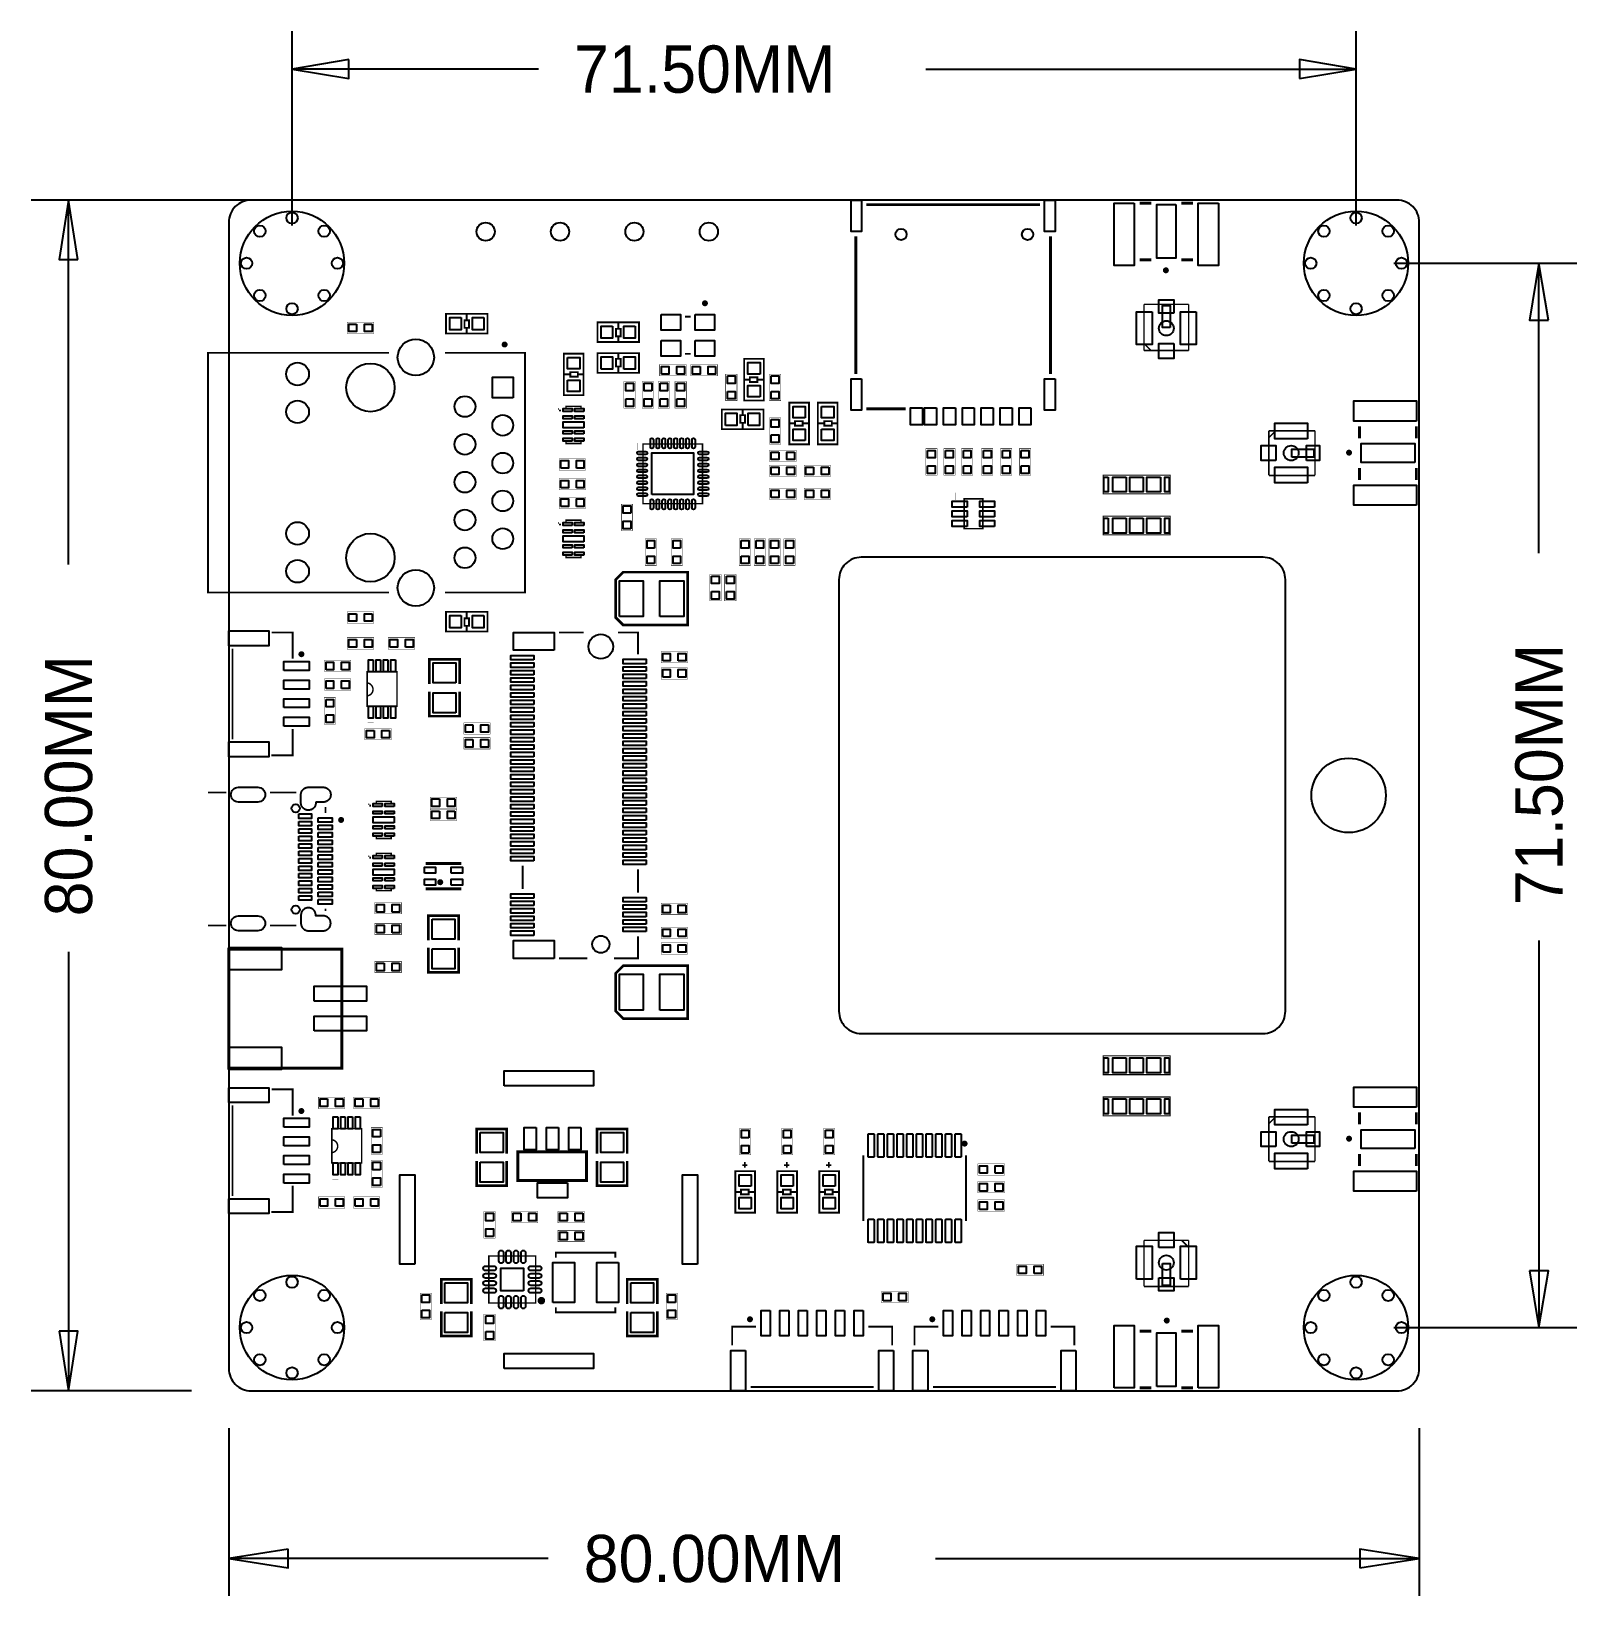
# Model space of a CAD drawing. Extents: x -13 to 91, y -14 to 91.
import ezdxf

# ---------------------------------------------------------------- set-up
doc = ezdxf.new("R2010")
doc.units = 0
for name, color, linetype in [('BG_DIMENSION', 85, 'CONTINUOUS'), ('BG_OUTLINE', 3, 'CONTINUOUS'), ('PG_SILKSCREEN_TOP', 7, 'CONTINUOUS'), ('PIN_TOP', 3, 'CONTINUOUS')]:
    doc.layers.add(name, color=color, linetype=linetype)

msp = doc.modelspace()

# ---------------------------------------------------------------- texts
at = {"layer": 'BG_DIMENSION', "width": 0.992}
for s, p in [('71.50MM', (23.2029, 87.2109)), ('80.00MM', (23.8506, -12.8524))]:
    msp.add_text(s, height=3.175, dxfattribs=at).set_placement(p)
for s, p in [('71.50MM', (89.6239, 32.6263)), ('80.00MM', (-9.1821, 31.877))]:
    msp.add_text(s, height=3.175, rotation=90, dxfattribs=at).set_placement(p)

# ---------------------------------------------------------------- linework, layer by layer
at = {"layer": 'BG_DIMENSION'}
for points in [[(4.25, 78.29), (4.25, 91.3384)], [(75.75, 78.29), (75.75, 91.3384)], [(8.06, 89.4334), (4.25, 88.7984), (8.06, 88.1634), (8.06, 89.4334)], [(71.94, 88.1634), (75.75, 88.7984), (71.94, 89.4334), (71.94, 88.1634)], [(20.8217, 88.7984), (4.25, 88.7984)], [(46.8439, 88.7984), (75.75, 88.7984)], [(77.5, 80), (-13.2696, 80)], [(-10.1446, 76), (-10.7696, 80), (-11.3946, 76), (-10.1446, 76)], [(-10.7696, 55.518), (-10.7696, 80)], [(78.29, 75.75), (90.5764, 75.75)], [(88.6714, 71.94), (88.0364, 75.75), (87.4014, 71.94), (88.6714, 71.94)], [(88.0364, 56.2673), (88.0364, 75.75)], [(-10.7696, 29.4958), (-10.7696, 0)], [(88.0364, 30.2451), (88.0364, 4.25)], [(87.4014, 8.06), (88.0364, 4.25), (88.6714, 8.06), (87.4014, 8.06)], [(78.29, 4.25), (90.5764, 4.25)], [(-11.3946, 4), (-10.7696, 0), (-10.1446, 4), (-11.3946, 4)], [(-2.5, 0), (-13.2696, 0)], [(0, -2.5), (0, -13.7649)], [(80, -2.5), (80, -13.7649)], [(4, -10.6399), (0, -11.2649), (4, -11.8899), (4, -10.6399)], [(21.4694, -11.2649), (0, -11.2649)], [(47.4916, -11.2649), (80, -11.2649)], [(76, -11.8899), (80, -11.2649), (76, -10.6399), (76, -11.8899)]]:
    msp.add_lwpolyline(points, dxfattribs=at)
at = {"layer": 'BG_OUTLINE'}
for points in [[(1.4999, 0), (78.5001, 0, 0.414214), (80, 1.4999), (80, 78.5001, 0.414214), (78.5001, 80), (1.4999, 80, 0.414214), (0, 78.5001), (0, 1.4999, 0.414214), (1.4999, 0)], [(42.4999, 24), (69.5001, 24, 0.414214), (71, 25.4999), (71, 54.5001, 0.414214), (69.5001, 56), (42.4999, 56, 0.414214), (41, 54.5001), (41, 25.4999, 0.414214), (42.4999, 24)]]:
    msp.add_lwpolyline(points, format="xyb", dxfattribs=at)
at = {"layer": 'PG_SILKSCREEN_TOP'}
for points, const_width in [([(62, 79.8), (61.2, 79.8)], 0.2), ([(64.8, 79.8), (64, 79.8)], 0.2), ([(54.505, 79.6908), (42.845, 79.6908)], 0.2), ([(42.13, 68.3108), (42.13, 77.5708)], 0.2), ([(55.22, 68.3108), (55.22, 77.5708)], 0.2), ([(62, 75.99), (61.2, 75.99)], 0.2), ([(64.8, 75.99), (64, 75.99)], 0.2), ([(61.5, 69.89), (61.5, 72.99)], 0.1001), ([(61.5, 72.99), (64.5, 72.99)], 0.1001), ([(64.5, 72.99), (64.5, 69.89)], 0.1001), ([(9.6139, 71.0376), (7.9629, 71.0376), (7.9629, 71.7996), (9.7409, 71.7996), (9.7409, 71.0376), (9.6139, 71.0376)], 0.0254), ([(17.3863, 72.3584), (17.3863, 71.0376), (14.5923, 71.0376), (14.5923, 72.3584), (17.3863, 72.3584)], 0.127), ([(15.9893, 71.0884), (15.9893, 71.4186), (16.1417, 71.4186), (16.1417, 71.9266), (15.8369, 71.9266), (15.8369, 71.4186), (15.9893, 71.4186)], 0.127), ([(15.9893, 71.952), (15.9893, 72.333)], 0.127), ([(27.5717, 71.7804), (27.5717, 70.4596), (24.7777, 70.4596), (24.7777, 71.7804), (27.5717, 71.7804)], 0.127), ([(26.1747, 71.374), (26.1747, 71.755)], 0.127), ([(31.0269, 72.1668), (30.6669, 72.1668)], 0.127), ([(26.1747, 70.5104), (26.1747, 70.8406), (26.3271, 70.8406), (26.3271, 71.3486), (26.0223, 71.3486), (26.0223, 70.8406), (26.1747, 70.8406)], 0.127), ([(10.77, 53.6376), (-1.4, 53.6376), (-1.4, 69.7376), (10.77, 69.7376)], 0.127), ([(14.52, 69.7376), (19.9, 69.7376), (19.9, 53.6376), (14.52, 53.6376)], 0.127), ([(22.5171, 69.6849), (23.8379, 69.6849), (23.8379, 66.8909), (22.5171, 66.8909), (22.5171, 69.6849)], 0.127), ([(24.7777, 68.3895), (24.7777, 69.7103), (27.5717, 69.7103), (27.5717, 68.3895), (24.7777, 68.3895)], 0.127), ([(26.1747, 69.6595), (26.1747, 69.3293), (26.0223, 69.3293), (26.0223, 68.8213), (26.3271, 68.8213), (26.3271, 69.3293), (26.1747, 69.3293)], 0.127), ([(31.0269, 69.6668), (30.6669, 69.6668)], 0.127), ([(35.9537, 66.5353), (34.6329, 66.5353), (34.6329, 69.3293), (35.9537, 69.3293), (35.9537, 66.5353)], 0.127), ([(64.5, 69.89), (61.5, 69.89)], 0.1001), ([(61.5017, 70.354), (61.9648, 69.8908)], 0.1001), ([(61.965, 69.883), (61.521, 70.327)], 0.05), ([(22.9235, 68.2879), (22.5425, 68.2879)], 0.127), ([(23.7871, 68.2879), (23.4569, 68.2879), (23.4569, 68.4403), (22.9489, 68.4403), (22.9489, 68.1355), (23.4569, 68.1355), (23.4569, 68.2879)], 0.127), ([(26.1747, 68.7959), (26.1747, 68.4149)], 0.127), ([(29.083, 68.9483), (30.734, 68.9483), (30.734, 68.1863), (28.956, 68.1863), (28.956, 68.9483), (29.083, 68.9483)], 0.0254), ([(32.7025, 68.1863), (31.0515, 68.1863), (31.0515, 68.9483), (32.8295, 68.9483), (32.8295, 68.1863), (32.7025, 68.1863)], 0.0254), ([(27.3177, 67.6783), (27.3177, 66.0273), (26.5557, 66.0273), (26.5557, 67.8053), (27.3177, 67.8053), (27.3177, 67.6783)], 0.0254), ([(27.7876, 66.1543), (27.7876, 67.8053), (28.5496, 67.8053), (28.5496, 66.0273), (27.7876, 66.0273), (27.7876, 66.1543)], 0.0254), ([(29.6133, 67.6783), (29.6133, 66.0273), (28.8513, 66.0273), (28.8513, 67.8053), (29.6133, 67.8053), (29.6133, 67.6783)], 0.0254), ([(30.7467, 67.6783), (30.7467, 66.0273), (29.9847, 66.0273), (29.9847, 67.8053), (30.7467, 67.8053), (30.7467, 67.6783)], 0.0254), ([(34.1503, 68.1736), (34.1503, 66.5226), (33.3883, 66.5226), (33.3883, 68.3006), (34.1503, 68.3006), (34.1503, 68.1736)], 0.0254), ([(34.6837, 67.9323), (35.0139, 67.9323), (35.0139, 67.7799), (35.5219, 67.7799), (35.5219, 68.0847), (35.0139, 68.0847), (35.0139, 67.9323)], 0.127), ([(35.5473, 67.9323), (35.9283, 67.9323)], 0.127), ([(37.0901, 68.1736), (37.0901, 66.5226), (36.3281, 66.5226), (36.3281, 68.3006), (37.0901, 68.3006), (37.0901, 68.1736)], 0.0254), ([(38.989, 63.596), (37.6682, 63.596), (37.6682, 66.39), (38.989, 66.39), (38.989, 63.596)], 0.127), ([(39.5859, 66.39), (40.9067, 66.39), (40.9067, 63.596), (39.5859, 63.596), (39.5859, 66.39)], 0.127), ([(22.2148, 65.922), (22.2148, 65.897), (22.1898, 65.897)], 0.2), ([(22.6648, 66.047), (22.6648, 66.147), (23.6648, 66.147), (23.6648, 66.047)], 0.1), ([(33.1343, 64.6049), (33.1343, 65.9257), (35.9283, 65.9257), (35.9283, 64.6049), (33.1343, 64.6049)], 0.127), ([(34.5313, 65.8749), (34.5313, 65.5447), (34.3789, 65.5447), (34.3789, 65.0367), (34.6837, 65.0367), (34.6837, 65.5447), (34.5313, 65.5447)], 0.127), ([(37.0901, 65.247), (37.0901, 63.596), (36.3281, 63.596), (36.3281, 65.374), (37.0901, 65.374), (37.0901, 65.247)], 0.0254), ([(37.719, 64.993), (38.0492, 64.993), (38.0492, 64.8406), (38.5572, 64.8406), (38.5572, 65.1454), (38.0492, 65.1454), (38.0492, 64.993)], 0.127), ([(40.8559, 64.993), (40.5257, 64.993), (40.5257, 65.1454), (40.0177, 65.1454), (40.0177, 64.8406), (40.5257, 64.8406), (40.5257, 64.993)], 0.127), ([(45.485, 65.9708), (42.845, 65.9708)], 0.2), ([(34.5313, 65.0113), (34.5313, 64.6303)], 0.127), ([(38.5826, 64.993), (38.9636, 64.993)], 0.127), ([(39.9923, 64.993), (39.6113, 64.993)], 0.127), ([(69.89, 61.5), (69.89, 64.5)], 0.1001), ([(69.89, 64.5), (72.99, 64.5)], 0.1001), ([(70.354, 64.4983), (69.8908, 64.0352)], 0.1001), ([(69.883, 64.035), (70.327, 64.479)], 0.05), ([(72.99, 64.5), (72.99, 61.5)], 0.1001), ([(75.99, 64), (75.99, 64.8)], 0.2), ([(79.8, 64), (79.8, 64.8)], 0.2), ([(23.6648, 63.747), (23.6648, 63.647), (22.6648, 63.647), (22.6648, 63.747)], 0.1), ([(27.4701, 63.4365), (27.4447, 63.4365)], 0.5), ([(27.8323, 59.6077), (31.8323, 59.6077), (31.8323, 63.6077), (27.8323, 63.6077), (27.8323, 59.6077)], 0.1), ([(37.9918, 62.4333), (36.3408, 62.4333), (36.3408, 63.1953), (38.1188, 63.1953), (38.1188, 62.4333), (37.9918, 62.4333)], 0.0254), ([(47.5964, 63.1698), (47.5964, 61.5188), (46.8344, 61.5188), (46.8344, 63.2968), (47.5964, 63.2968), (47.5964, 63.1698)], 0.0254), ([(48.8062, 63.1698), (48.8062, 61.5188), (48.0442, 61.5188), (48.0442, 63.2968), (48.8062, 63.2968), (48.8062, 63.1698)], 0.0254), ([(49.9999, 63.1698), (49.9999, 61.5188), (49.2379, 61.5188), (49.2379, 63.2968), (49.9999, 63.2968), (49.9999, 63.1698)], 0.0254), ([(51.346, 63.1698), (51.346, 61.5188), (50.584, 61.5188), (50.584, 63.2968), (51.346, 63.2968), (51.346, 63.1698)], 0.0254), ([(52.6161, 63.1698), (52.6161, 61.5188), (51.8541, 61.5188), (51.8541, 63.2968), (52.6161, 63.2968), (52.6161, 63.1698)], 0.0254), ([(53.8861, 63.1698), (53.8861, 61.5188), (53.1241, 61.5188), (53.1241, 63.2968), (53.8861, 63.2968), (53.8861, 63.1698)], 0.0254), ([(22.3266, 62.6237), (23.9776, 62.6237), (23.9776, 61.8617), (22.1996, 61.8617), (22.1996, 62.6237), (22.3266, 62.6237)], 0.0254), ([(36.4678, 62.1887), (38.1188, 62.1887), (38.1188, 61.4267), (36.3408, 61.4267), (36.3408, 62.1887), (36.4678, 62.1887)], 0.0254), ([(40.3159, 61.4267), (38.6649, 61.4267), (38.6649, 62.1887), (40.4429, 62.1887), (40.4429, 61.4267), (40.3159, 61.4267)], 0.0254), ([(75.99, 61.2), (75.99, 62)], 0.2), ([(79.8, 61.2), (79.8, 62)], 0.2), ([(22.3266, 61.2902), (23.9776, 61.2902), (23.9776, 60.5282), (22.1996, 60.5282), (22.1996, 61.2902), (22.3266, 61.2902)], 0.0254), ([(58.75, 60.26), (63.25, 60.26), (63.25, 61.52), (58.75, 61.52), (58.75, 60.26)], 0.07), ([(72.99, 61.5), (69.89, 61.5)], 0.1001), ([(22.3266, 60.0456), (23.9776, 60.0456), (23.9776, 59.2836), (22.1996, 59.2836), (22.1996, 60.0456), (22.3266, 60.0456)], 0.0254), ([(36.4678, 60.6441), (38.1188, 60.6441), (38.1188, 59.8821), (36.3408, 59.8821), (36.3408, 60.6441), (36.4678, 60.6441)], 0.0254), ([(38.7919, 60.6441), (40.4429, 60.6441), (40.4429, 59.8821), (38.6649, 59.8821), (38.6649, 60.6441), (38.7919, 60.6441)], 0.0254), ([(48.8462, 60.0964), (48.8716, 60.0964)], 0.5), ([(49.415, 59.928), (50.665, 59.928), (50.665, 57.928), (49.415, 57.928), (49.415, 59.928)], 0.1), ([(26.3779, 57.9247), (26.3779, 59.5757), (27.1399, 59.5757), (27.1399, 57.7977), (26.3779, 57.7977), (26.3779, 57.9247)], 0.0254), ([(22.2148, 58.2655), (22.2148, 58.2405), (22.1898, 58.2405)], 0.2), ([(22.6648, 58.3905), (22.6648, 58.4905), (23.6648, 58.4905), (23.6648, 58.3905)], 0.1), ([(58.75, 57.5), (63.25, 57.5), (63.25, 58.76), (58.75, 58.76), (58.75, 57.5)], 0.07), ([(27.9781, 55.5879), (27.9781, 57.2389), (28.7401, 57.2389), (28.7401, 55.4609), (27.9781, 55.4609), (27.9781, 55.5879)], 0.0254), ([(29.7307, 55.5879), (29.7307, 57.2389), (30.4927, 57.2389), (30.4927, 55.4609), (29.7307, 55.4609), (29.7307, 55.5879)], 0.0254), ([(35.0647, 57.1119), (35.0647, 55.4609), (34.3027, 55.4609), (34.3027, 57.2389), (35.0647, 57.2389), (35.0647, 57.1119)], 0.0254), ([(36.0647, 57.1119), (36.0647, 55.4609), (35.3027, 55.4609), (35.3027, 57.2389), (36.0647, 57.2389), (36.0647, 57.1119)], 0.0254), ([(36.3027, 55.5879), (36.3027, 57.2389), (37.0647, 57.2389), (37.0647, 55.4609), (36.3027, 55.4609), (36.3027, 55.5879)], 0.0254), ([(37.3027, 55.5879), (37.3027, 57.2389), (38.0647, 57.2389), (38.0647, 55.4609), (37.3027, 55.4609), (37.3027, 55.5879)], 0.0254), ([(23.6648, 56.0905), (23.6648, 55.9905), (22.6648, 55.9905), (22.6648, 56.0905)], 0.1), ([(30.826, 55), (26.508, 55), (26, 54.492), (26, 51.952), (26.508, 51.444), (30.826, 51.444), (30.826, 55)], 0.1778), ([(33.0835, 54.7243), (33.0835, 53.0733), (32.3215, 53.0733), (32.3215, 54.8513), (33.0835, 54.8513), (33.0835, 54.7243)], 0.0254), ([(34.0835, 54.7243), (34.0835, 53.0733), (33.3215, 53.0733), (33.3215, 54.8513), (34.0835, 54.8513), (34.0835, 54.7243)], 0.0254), ([(9.6139, 51.5756), (7.9629, 51.5756), (7.9629, 52.3376), (9.7409, 52.3376), (9.7409, 51.5756), (9.6139, 51.5756)], 0.0254), ([(17.3863, 52.3376), (17.3863, 51.0168), (14.5923, 51.0168), (14.5923, 52.3376), (17.3863, 52.3376)], 0.127), ([(15.9893, 51.0676), (15.9893, 51.3978), (16.1417, 51.3978), (16.1417, 51.9058), (15.8369, 51.9058), (15.8369, 51.3978), (15.9893, 51.3978)], 0.127), ([(15.9893, 51.9312), (15.9893, 52.3122)], 0.127), ([(2.8783, 50.9497), (4.2983, 50.9497), (4.2983, 49.1847)], 0.127), ([(9.6139, 49.8368), (7.9629, 49.8368), (7.9629, 50.5988), (9.7409, 50.5988), (9.7409, 49.8368), (9.6139, 49.8368)], 0.0254), ([(10.8458, 50.5988), (12.4968, 50.5988), (12.4968, 49.8368), (10.7188, 49.8368), (10.7188, 50.5988), (10.8458, 50.5988)], 0.0254), ([(22.195, 50.95), (23.855, 50.95)], 0.127), ([(26.145, 50.95), (27.5, 50.95), (27.5, 49.47)], 0.127), ([(0.2483, 49.8647), (0.2483, 43.7747)], 0.127), ([(29.175, 49.6697), (30.826, 49.6697), (30.826, 48.9077), (29.048, 48.9077), (29.048, 49.6697), (29.175, 49.6697)], 0.0254), ([(6.5532, 49.0807), (8.2042, 49.0807), (8.2042, 48.3187), (6.4262, 48.3187), (6.4262, 49.0807), (6.5532, 49.0807)], 0.0254), ([(9.2997, 45.9997), (9.2997, 48.2997), (11.2997, 48.2997), (11.2997, 45.9997), (9.2997, 45.9997)], 0.1), ([(13.4874, 47.4853), (13.4874, 49.1363), (15.5194, 49.1363), (15.5194, 47.4853)], 0.1778), ([(29.175, 48.5775), (30.826, 48.5775), (30.826, 47.8155), (29.048, 47.8155), (29.048, 48.5775), (29.175, 48.5775)], 0.0254), ([(6.5532, 47.8307), (8.2042, 47.8307), (8.2042, 47.0687), (6.4262, 47.0687), (6.4262, 47.8307), (6.5532, 47.8307)], 0.0254), ([(7.1755, 46.441), (7.1755, 44.79), (6.4135, 44.79), (6.4135, 46.568), (7.1755, 46.568), (7.1755, 46.441)], 0.0254), ([(13.4874, 46.9773), (13.4874, 45.3263), (15.5194, 45.3263), (15.5194, 46.9773)], 0.1778), ([(2.8683, 42.6997), (4.2983, 42.6997), (4.2983, 44.4647)], 0.127), ([(10.791, 43.7368), (9.14, 43.7368), (9.14, 44.4988), (10.918, 44.4988), (10.918, 43.7368), (10.791, 43.7368)], 0.0254), ([(9.5377, 44.8891), (9.5377, 44.9145)], 0.4), ([(17.4371, 44.119), (15.7861, 44.119), (15.7861, 44.881), (17.5641, 44.881), (17.5641, 44.119), (17.4371, 44.119)], 0.0254), ([(17.4371, 43.119), (15.7861, 43.119), (15.7861, 43.881), (17.5641, 43.881), (17.5641, 43.119), (17.4371, 43.119)], 0.0254), ([(-0.17, 40.1997), (-1.4, 40.1997)], 0.127), ([(4.53, 40.1997), (2.77, 40.1997)], 0.127), ([(6.5, 39.2297), (6.5, 38.8297)], 0.127), ([(9.464, 39.3797), (9.464, 39.3547), (9.439, 39.3547)], 0.2), ([(9.914, 39.5047), (9.914, 39.6047), (10.914, 39.6047), (10.914, 39.5047)], 0.1), ([(15.1892, 39.1308), (13.5382, 39.1308), (13.5382, 39.8928), (15.3162, 39.8928), (15.3162, 39.1308), (15.1892, 39.1308)], 0.0254), ([(15.1892, 38.3166), (13.5382, 38.3166), (13.5382, 39.0786), (15.3162, 39.0786), (15.3162, 38.3166), (15.1892, 38.3166)], 0.0254), ([(10.914, 37.2047), (10.914, 37.1047), (9.914, 37.1047), (9.914, 37.2047)], 0.1), ([(9.464, 35.8797), (9.464, 35.8547), (9.439, 35.8547)], 0.2), ([(9.914, 36.0047), (9.914, 36.1047), (10.914, 36.1047), (10.914, 36.0047)], 0.1), ([(13.2273, 35.432), (15.6271, 35.432)], 0.2032), ([(19.75, 35.28), (19.75, 33.72)], 0.127), ([(27.5, 35.03), (27.5, 33.47)], 0.127), ([(10.914, 33.7047), (10.914, 33.6047), (9.914, 33.6047), (9.914, 33.7047)], 0.1), ([(13.2273, 33.7322), (15.6271, 33.7322)], 0.2032), ([(9.9441, 32.8041), (11.5951, 32.8041), (11.5951, 32.0421), (9.8171, 32.0421), (9.8171, 32.8041), (9.9441, 32.8041)], 0.0254), ([(30.699, 31.9913), (29.048, 31.9913), (29.048, 32.7533), (30.826, 32.7533), (30.826, 31.9913), (30.699, 31.9913)], 0.0254), ([(6.5, 32.2297), (6.5, 32.3897)], 0.127), ([(15.4432, 30.2768), (15.4432, 31.9278), (13.4112, 31.9278), (13.4112, 30.2768)], 0.1778), ([(-0.17, 31.2597), (-1.4, 31.2597)], 0.127), ([(4.53, 31.2597), (2.77, 31.2597)], 0.127), ([(9.9441, 31.4071), (11.5951, 31.4071), (11.5951, 30.6451), (9.8171, 30.6451), (9.8171, 31.4071), (9.9441, 31.4071)], 0.0254), ([(25.895, 29.05), (27.5, 29.05), (27.5, 30.53)], 0.127), ([(29.175, 31.1531), (30.826, 31.1531), (30.826, 30.3911), (29.048, 30.3911), (29.048, 31.1531), (29.175, 31.1531)], 0.0254), ([(0, 29.6794), (0, 21.6794), (7.6, 21.6794), (7.6, 29.6794), (0, 29.6794)], 0.2), ([(15.4432, 29.7688), (15.4432, 28.1178), (13.4112, 28.1178), (13.4112, 29.7688)], 0.1778), ([(29.175, 30.099), (30.826, 30.099), (30.826, 29.337), (29.048, 29.337), (29.048, 30.099), (29.175, 30.099)], 0.0254), ([(11.4681, 28.0924), (9.8171, 28.0924), (9.8171, 28.8544), (11.5951, 28.8544), (11.5951, 28.0924), (11.4681, 28.0924)], 0.0254), ([(22.195, 29.05), (24.105, 29.05)], 0.127), ([(30.826, 28.556), (26.508, 28.556), (26, 28.048), (26, 25.508), (26.508, 25), (30.826, 25), (30.826, 28.556)], 0.1778), ([(58.75, 21.24), (63.25, 21.24), (63.25, 22.5), (58.75, 22.5), (58.75, 21.24)], 0.07), ([(2.8783, 20.2597), (4.2983, 20.2597), (4.2983, 18.4947)], 0.127), ([(0.2483, 19.1747), (0.2483, 13.0847)], 0.127), ([(7.6708, 18.9743), (6.0198, 18.9743), (6.0198, 19.7363), (7.7978, 19.7363), (7.7978, 18.9743), (7.6708, 18.9743)], 0.0254), ([(10.033, 18.9743), (8.382, 18.9743), (8.382, 19.7363), (10.16, 19.7363), (10.16, 18.9743), (10.033, 18.9743)], 0.0254), ([(58.75, 18.48), (63.25, 18.48), (63.25, 19.74), (58.75, 19.74), (58.75, 18.48)], 0.07), ([(69.89, 15.41), (69.89, 18.41)], 0.1001), ([(69.89, 18.41), (72.99, 18.41)], 0.1001), ([(70.354, 18.4083), (69.8908, 17.9452)], 0.1001), ([(69.883, 17.945), (70.327, 18.389)], 0.05), ([(72.99, 18.41), (72.99, 15.41)], 0.1001), ([(75.99, 17.91), (75.99, 18.71)], 0.2), ([(79.8, 17.91), (79.8, 18.71)], 0.2), ([(6.9248, 15.3097), (6.9248, 17.6097), (8.9248, 17.6097), (8.9248, 15.3097), (6.9248, 15.3097)], 0.1), ([(9.5631, 16.0279), (9.5631, 17.6789), (10.3251, 17.6789), (10.3251, 15.9009), (9.5631, 15.9009), (9.5631, 16.0279)], 0.0254), ([(18.6817, 15.9385), (18.6817, 17.5895), (16.6497, 17.5895), (16.6497, 15.9385)], 0.1778), ([(24.7396, 15.9385), (24.7396, 17.5895), (26.7716, 17.5895), (26.7716, 15.9385)], 0.1778), ([(34.322, 15.9766), (34.322, 17.6276), (35.084, 17.6276), (35.084, 15.8496), (34.322, 15.8496), (34.322, 15.9766)], 0.0254), ([(37.9048, 17.5006), (37.9048, 15.8496), (37.1428, 15.8496), (37.1428, 17.6276), (37.9048, 17.6276), (37.9048, 17.5006)], 0.0254), ([(40.7256, 17.5006), (40.7256, 15.8496), (39.9636, 15.8496), (39.9636, 17.6276), (40.7256, 17.6276), (40.7256, 17.5006)], 0.0254), ([(24.0411, 16.0528), (19.4183, 16.0528), (19.4183, 14.1224), (24.0411, 14.1224), (24.0411, 16.0528)], 0.2), ([(42.6383, 15.8144), (42.6383, 11.4144)], 0.127), ([(49.5383, 15.8144), (49.5383, 11.4144)], 0.127), ([(75.99, 15.11), (75.99, 15.91)], 0.2), ([(79.8, 15.11), (79.8, 15.91)], 0.2), ([(9.5631, 13.8181), (9.5631, 15.4691), (10.3251, 15.4691), (10.3251, 13.6911), (9.5631, 13.6911), (9.5631, 13.8181)], 0.0254), ([(18.6817, 15.4305), (18.6817, 13.7795), (16.6497, 13.7795), (16.6497, 15.4305)], 0.1778), ([(24.7396, 15.4305), (24.7396, 13.7795), (26.7716, 13.7795), (26.7716, 15.4305)], 0.1778), ([(35.3634, 11.9634), (34.0426, 11.9634), (34.0426, 14.7574), (35.3634, 14.7574), (35.3634, 11.9634)], 0.127), ([(34.4998, 15.1638), (34.8554, 15.1638)], 0.1), ([(34.6776, 15.367), (34.6776, 14.986)], 0.1), ([(38.1842, 11.9634), (36.8634, 11.9634), (36.8634, 14.7574), (38.1842, 14.7574), (38.1842, 11.9634)], 0.127), ([(37.3206, 15.1638), (37.6762, 15.1638)], 0.1), ([(37.4984, 15.367), (37.4984, 14.986)], 0.1), ([(41.005, 11.9634), (39.6842, 11.9634), (39.6842, 14.7574), (41.005, 14.7574), (41.005, 11.9634)], 0.127), ([(40.1414, 15.1638), (40.497, 15.1638)], 0.1), ([(40.3192, 15.367), (40.3192, 14.986)], 0.1), ([(50.4698, 15.2527), (52.1208, 15.2527), (52.1208, 14.4907), (50.3428, 14.4907), (50.3428, 15.2527), (50.4698, 15.2527)], 0.0254), ([(72.99, 15.41), (69.89, 15.41)], 0.1001), ([(2.8683, 12.0097), (4.2983, 12.0097), (4.2983, 13.7747)], 0.127), ([(7.1628, 14.1991), (7.1628, 14.2245)], 0.4), ([(50.4698, 14.0589), (52.1208, 14.0589), (52.1208, 13.2969), (50.3428, 13.2969), (50.3428, 14.0589), (50.4698, 14.0589)], 0.0254), ([(6.1468, 13.0302), (7.7978, 13.0302), (7.7978, 12.2682), (6.0198, 12.2682), (6.0198, 13.0302), (6.1468, 13.0302)], 0.0254), ([(8.509, 13.0302), (10.16, 13.0302), (10.16, 12.2682), (8.382, 12.2682), (8.382, 13.0302), (8.509, 13.0302)], 0.0254), ([(34.0934, 13.3604), (34.4236, 13.3604), (34.4236, 13.208), (34.9316, 13.208), (34.9316, 13.5128), (34.4236, 13.5128), (34.4236, 13.3604)], 0.127), ([(34.957, 13.3604), (35.338, 13.3604)], 0.127), ([(36.9142, 13.3604), (37.2444, 13.3604), (37.2444, 13.208), (37.7524, 13.208), (37.7524, 13.5128), (37.2444, 13.5128), (37.2444, 13.3604)], 0.127), ([(37.7778, 13.3604), (38.1588, 13.3604)], 0.127), ([(39.735, 13.3604), (40.0652, 13.3604), (40.0652, 13.208), (40.5732, 13.208), (40.5732, 13.5128), (40.0652, 13.5128), (40.0652, 13.3604)], 0.127), ([(40.5986, 13.3604), (40.9796, 13.3604)], 0.127), ([(50.4698, 12.827), (52.1208, 12.827), (52.1208, 12.065), (50.3428, 12.065), (50.3428, 12.827), (50.4698, 12.827)], 0.0254), ([(17.145, 10.3886), (17.145, 12.0396), (17.907, 12.0396), (17.907, 10.2616), (17.145, 10.2616), (17.145, 10.3886)], 0.0254), ([(20.6502, 11.2903), (18.9992, 11.2903), (18.9992, 12.0523), (20.7772, 12.0523), (20.7772, 11.2903), (20.6502, 11.2903)], 0.0254), ([(23.7744, 11.2903), (22.1234, 11.2903), (22.1234, 12.0523), (23.9014, 12.0523), (23.9014, 11.2903), (23.7744, 11.2903)], 0.0254), ([(23.7744, 10.0203), (22.1234, 10.0203), (22.1234, 10.7823), (23.9014, 10.7823), (23.9014, 10.0203), (23.7744, 10.0203)], 0.0254), ([(61.5, 10.11), (64.5, 10.11)], 0.1001), ([(61.5, 7.01), (61.5, 10.11)], 0.1001), ([(64.4983, 9.646), (64.0352, 10.1092)], 0.1001), ([(64.035, 10.117), (64.479, 9.673)], 0.05), ([(64.5, 10.11), (64.5, 7.01)], 0.1001), ([(20.6248, 9.0551), (17.4752, 9.0551), (17.4752, 5.9055), (20.6248, 5.9055), (20.6248, 9.0551)], 0.1016), ([(21.9776, 8.9471), (21.9776, 9.2771), (25.9776, 9.2771), (25.9776, 8.9471)], 0.127), ([(53.0847, 8.509), (54.7357, 8.509), (54.7357, 7.747), (52.9577, 7.747), (52.9577, 8.509), (53.0847, 8.509)], 0.0254), ([(16.3068, 5.842), (16.3068, 7.493), (14.2748, 7.493), (14.2748, 5.842)], 0.1778), ([(28.8036, 5.842), (28.8036, 7.493), (26.7716, 7.493), (26.7716, 5.842)], 0.1778), ([(13.6144, 6.4389), (13.6144, 4.7879), (12.8524, 4.7879), (12.8524, 6.5659), (13.6144, 6.5659), (13.6144, 6.4389)], 0.0254), ([(29.3878, 4.9149), (29.3878, 6.5659), (30.1498, 6.5659), (30.1498, 4.7879), (29.3878, 4.7879), (29.3878, 4.9149)], 0.0254), ([(43.9928, 6.6802), (45.6438, 6.6802), (45.6438, 5.9182), (43.8658, 5.9182), (43.8658, 6.6802), (43.9928, 6.6802)], 0.0254), ([(64.5, 7.01), (61.5, 7.01)], 0.1001), ([(16.3068, 5.334), (16.3068, 3.683), (14.2748, 3.683), (14.2748, 5.334)], 0.1778), ([(25.9776, 5.6071), (25.9776, 5.2771), (21.9776, 5.2771), (21.9776, 5.6071)], 0.127), ([(28.8036, 5.334), (28.8036, 3.683), (26.7716, 3.683), (26.7716, 5.334)], 0.1778), ([(17.907, 5.0165), (17.907, 3.3655), (17.145, 3.3655), (17.145, 5.1435), (17.907, 5.1435), (17.907, 5.0165)], 0.0254), ([(33.826, 3.0547), (33.826, 4.3047), (35.426, 4.3047)], 0.127), ([(44.576, 3.0547), (44.576, 4.3047), (42.976, 4.3047)], 0.127), ([(46.076, 3.0547), (46.076, 4.3047), (47.676, 4.3047)], 0.127), ([(56.826, 3.0547), (56.826, 4.3047), (55.226, 4.3047)], 0.127), ([(61.2, 4.01), (62, 4.01)], 0.2), ([(64, 4.01), (64.8, 4.01)], 0.2), ([(35.076, 0.2547), (43.326, 0.2547)], 0.127), ([(47.326, 0.2547), (55.576, 0.2547)], 0.127), ([(61.2, 0.2), (62, 0.2)], 0.2), ([(64, 0.2), (64.8, 0.2)], 0.2)]:
    msp.add_lwpolyline(points, dxfattribs=dict(at, const_width=const_width))
for points, const_width in [([(63.07, 75.28, 1), (62.87, 75.28, 1), (63.07, 75.28)], 0.2), ([(32.0969, 73.0668, 1), (31.8969, 73.0668, 1), (32.0969, 73.0668)], 0.2), ([(18.637, 70.2946, 1), (18.437, 70.2946, 1), (18.637, 70.2946)], 0.2), ([(75.38, 63.03, 1), (75.18, 63.03, 1), (75.38, 63.03)], 0.2), ([(4.9815, 49.4883, 1), (4.7815, 49.4883, 1), (4.9815, 49.4883)], 0.2), ([(9.3091, 46.6925, 0.88925), (9.3091, 47.5561)], 0.1), ([(7.65, 38.3547, 1), (7.45, 38.3547, 1), (7.65, 38.3547)], 0.2), ([(14.3073, 34.1721, 0.99994), (14.1072, 34.1722, 1.00006), (14.3073, 34.1721)], 0.2032), ([(4.9815, 18.7983, 1), (4.7815, 18.7983, 1), (4.9815, 18.7983)], 0.2), ([(6.9342, 16.0025, 0.88925), (6.9342, 16.8661)], 0.1), ([(75.38, 16.94, 1), (75.18, 16.94, 1), (75.38, 16.94)], 0.2), ([(49.5451, 16.6106, 1), (49.3451, 16.6106, 1), (49.5451, 16.6106)], 0.2), ([(21.1328, 6.0579, 1), (20.8788, 6.0579, 1), (21.1328, 6.0579)], 0.254), ([(35.1227, 4.8087, 1), (34.9227, 4.8087, 1), (35.1227, 4.8087)], 0.2), ([(47.3727, 4.8087, 1), (47.1727, 4.8087, 1), (47.3727, 4.8087)], 0.2), ([(63.13, 4.72, 1), (62.93, 4.72, 1), (63.13, 4.72)], 0.2)]:
    msp.add_lwpolyline(points, format="xyb", dxfattribs=dict(at, const_width=const_width))
for points in [[(63.4993, 72.4113), (62.4993, 72.4113), (62.4993, 73.288), (63.4993, 73.288)], [(63.265, 71.44), (62.735, 71.44), (62.735, 72.9127), (63.265, 72.9127)], [(71.44, 62.735), (71.44, 63.265), (72.9127, 63.265), (72.9127, 62.735)], [(72.4113, 62.5007), (72.4113, 63.5007), (73.288, 63.5007), (73.288, 62.5007)], [(71.44, 16.645), (71.44, 17.175), (72.9127, 17.175), (72.9127, 16.645)], [(72.4113, 16.4107), (72.4113, 17.4107), (73.288, 17.4107), (73.288, 16.4107)], [(62.735, 8.56), (63.265, 8.56), (63.265, 7.0873), (62.735, 7.0873)], [(62.5007, 7.5887), (63.5007, 7.5887), (63.5007, 6.712), (62.5007, 6.712)]]:
    msp.add_lwpolyline(points, close=True, dxfattribs=at)
at = {"layer": 'PIN_TOP'}
for points in [[(42.525, 79.9908), (42.525, 77.8908), (41.825, 77.8908), (41.825, 79.9908)], [(55.525, 79.9908), (55.525, 77.8908), (54.825, 77.8908), (54.825, 79.9908)], [(60.85, 79.8), (60.85, 75.6), (59.5, 75.6), (59.5, 79.8)], [(63.635, 79.7), (63.635, 76.1), (62.365, 76.1), (62.365, 79.7)], [(66.5, 79.8), (66.5, 75.6), (65.15, 75.6), (65.15, 79.8)], [(8.5852, 71.6726), (8.5852, 71.1646), (8.0772, 71.1646), (8.0772, 71.6726)], [(9.6266, 71.6726), (9.6266, 71.1646), (9.1186, 71.1646), (9.1186, 71.6726)], [(15.6083, 72.1044), (15.6083, 71.2916), (14.8463, 71.2916), (14.8463, 72.1044)], [(17.1323, 72.1044), (17.1323, 71.2916), (16.3703, 71.2916), (16.3703, 72.1044)], [(25.7937, 71.5264), (25.7937, 70.7136), (25.0317, 70.7136), (25.0317, 71.5264)], [(27.3177, 71.5264), (27.3177, 70.7136), (26.5557, 70.7136), (26.5557, 71.5264)], [(29.0469, 72.3168), (30.3469, 72.3168), (30.3469, 71.2668), (29.0469, 71.2668)], [(31.3469, 72.3168), (32.6469, 72.3168), (32.6469, 71.2668), (31.3469, 71.2668)], [(62.05, 72.49), (62.05, 70.29), (61, 70.29), (61, 72.49)], [(65, 72.49), (65, 70.29), (63.95, 70.29), (63.95, 72.49)], [(29.0469, 70.5668), (30.3469, 70.5668), (30.3469, 69.5168), (29.0469, 69.5168)], [(31.3469, 70.5668), (32.6469, 70.5668), (32.6469, 69.5168), (31.3469, 69.5168)], [(22.7711, 69.4309), (23.5839, 69.4309), (23.5839, 68.6689), (22.7711, 68.6689)], [(25.0317, 68.6435), (25.0317, 69.4563), (25.7937, 69.4563), (25.7937, 68.6435)], [(26.5557, 68.6435), (26.5557, 69.4563), (27.3177, 69.4563), (27.3177, 68.6435)], [(63.5, 70.365), (63.5, 69.365), (62.5, 69.365), (62.5, 70.365)], [(29.0703, 68.3133), (29.0703, 68.8213), (29.5783, 68.8213), (29.5783, 68.3133)], [(30.1117, 68.3133), (30.1117, 68.8213), (30.6197, 68.8213), (30.6197, 68.3133)], [(31.6738, 68.8213), (31.6738, 68.3133), (31.1658, 68.3133), (31.1658, 68.8213)], [(32.7152, 68.8213), (32.7152, 68.3133), (32.2072, 68.3133), (32.2072, 68.8213)], [(35.6997, 68.3133), (34.8869, 68.3133), (34.8869, 69.0753), (35.6997, 69.0753)], [(19.109, 66.7086), (17.711, 66.7086), (17.711, 68.1066), (19.109, 68.1066)], [(22.7711, 67.9069), (23.5839, 67.9069), (23.5839, 67.1449), (22.7711, 67.1449)], [(26.6827, 67.691), (27.1907, 67.691), (27.1907, 67.183), (26.6827, 67.183)], [(28.4226, 67.183), (27.9146, 67.183), (27.9146, 67.691), (28.4226, 67.691)], [(28.9783, 67.691), (29.4863, 67.691), (29.4863, 67.183), (28.9783, 67.183)], [(30.1117, 67.691), (30.6197, 67.691), (30.6197, 67.183), (30.1117, 67.183)], [(33.5153, 68.1863), (34.0233, 68.1863), (34.0233, 67.6783), (33.5153, 67.6783)], [(35.6997, 66.7893), (34.8869, 66.7893), (34.8869, 67.5513), (35.6997, 67.5513)], [(36.4551, 68.1863), (36.9631, 68.1863), (36.9631, 67.6783), (36.4551, 67.6783)], [(42.525, 67.9908), (42.525, 65.8908), (41.825, 65.8908), (41.825, 67.9908)], [(55.525, 67.9908), (55.525, 65.8908), (54.825, 65.8908), (54.825, 67.9908)], [(26.6827, 66.6496), (27.1907, 66.6496), (27.1907, 66.1416), (26.6827, 66.1416)], [(28.4226, 66.1416), (27.9146, 66.1416), (27.9146, 66.6496), (28.4226, 66.6496)], [(28.9783, 66.6496), (29.4863, 66.6496), (29.4863, 66.1416), (28.9783, 66.1416)], [(30.1117, 66.6496), (30.6197, 66.6496), (30.6197, 66.1416), (30.1117, 66.1416)], [(33.5153, 67.1449), (34.0233, 67.1449), (34.0233, 66.6369), (33.5153, 66.6369)], [(36.4551, 67.1449), (36.9631, 67.1449), (36.9631, 66.6369), (36.4551, 66.6369)], [(79.8, 65.15), (75.6, 65.15), (75.6, 66.5), (79.8, 66.5)], [(23.0648, 65.797), (22.4648, 65.797), (22.4648, 65.997), (23.0648, 65.997)], [(23.0648, 65.297), (22.4648, 65.297), (22.4648, 65.497), (23.0648, 65.497)], [(23.8648, 65.797), (23.2648, 65.797), (23.2648, 65.997), (23.8648, 65.997)], [(23.8648, 65.297), (23.2648, 65.297), (23.2648, 65.497), (23.8648, 65.497)], [(33.3883, 64.8589), (33.3883, 65.6717), (34.1503, 65.6717), (34.1503, 64.8589)], [(34.9123, 64.8589), (34.9123, 65.6717), (35.6743, 65.6717), (35.6743, 64.8589)], [(36.4551, 65.2597), (36.9631, 65.2597), (36.9631, 64.7517), (36.4551, 64.7517)], [(38.735, 65.374), (37.9222, 65.374), (37.9222, 66.136), (38.735, 66.136)], [(39.8399, 66.136), (40.6527, 66.136), (40.6527, 65.374), (39.8399, 65.374)], [(46.605, 66.0308), (46.605, 64.8908), (45.805, 64.8908), (45.805, 66.0308)], [(47.555, 66.0308), (47.555, 64.8908), (46.755, 64.8908), (46.755, 66.0308)], [(48.825, 66.0308), (48.825, 64.8908), (48.025, 64.8908), (48.025, 66.0308)], [(50.095, 66.0308), (50.095, 64.8908), (49.295, 64.8908), (49.295, 66.0308)], [(51.365, 66.0308), (51.365, 64.8908), (50.565, 64.8908), (50.565, 66.0308)], [(52.635, 66.0308), (52.635, 64.8908), (51.835, 64.8908), (51.835, 66.0308)], [(53.905, 66.0308), (53.905, 64.8908), (53.105, 64.8908), (53.105, 66.0308)], [(23.8648, 64.697), (22.4648, 64.697), (22.4648, 65.097), (23.8648, 65.097)], [(23.0648, 64.297), (22.4648, 64.297), (22.4648, 64.497), (23.0648, 64.497)], [(23.8648, 64.297), (23.2648, 64.297), (23.2648, 64.497), (23.8648, 64.497)], [(36.4551, 64.2183), (36.9631, 64.2183), (36.9631, 63.7103), (36.4551, 63.7103)], [(38.735, 63.85), (37.9222, 63.85), (37.9222, 64.612), (38.735, 64.612)], [(39.8399, 64.612), (40.6527, 64.612), (40.6527, 63.85), (39.8399, 63.85)], [(72.49, 63.95), (70.29, 63.95), (70.29, 65), (72.49, 65)], [(23.0648, 63.797), (22.4648, 63.797), (22.4648, 63.997), (23.0648, 63.997)], [(23.8648, 63.797), (23.2648, 63.797), (23.2648, 63.997), (23.8648, 63.997)], [(36.9631, 63.0683), (36.9631, 62.5603), (36.4551, 62.5603), (36.4551, 63.0683)], [(38.0045, 63.0683), (38.0045, 62.5603), (37.4965, 62.5603), (37.4965, 63.0683)], [(46.9614, 63.1825), (47.4694, 63.1825), (47.4694, 62.6745), (46.9614, 62.6745)], [(48.1712, 63.1825), (48.6792, 63.1825), (48.6792, 62.6745), (48.1712, 62.6745)], [(49.3649, 63.1825), (49.8729, 63.1825), (49.8729, 62.6745), (49.3649, 62.6745)], [(50.711, 63.1825), (51.219, 63.1825), (51.219, 62.6745), (50.711, 62.6745)], [(51.9811, 63.1825), (52.4891, 63.1825), (52.4891, 62.6745), (51.9811, 62.6745)], [(53.2511, 63.1825), (53.7591, 63.1825), (53.7591, 62.6745), (53.2511, 62.6745)], [(70.365, 62.5), (69.365, 62.5), (69.365, 63.5), (70.365, 63.5)], [(79.7, 62.365), (76.1, 62.365), (76.1, 63.635), (79.7, 63.635)], [(22.3139, 61.9887), (22.3139, 62.4967), (22.8219, 62.4967), (22.8219, 61.9887)], [(23.3553, 61.9887), (23.3553, 62.4967), (23.8633, 62.4967), (23.8633, 61.9887)], [(28.4323, 60.2077), (28.4323, 63.0077), (31.2323, 63.0077), (31.2323, 60.2077)], [(36.4551, 61.5537), (36.4551, 62.0617), (36.9631, 62.0617), (36.9631, 61.5537)], [(37.4965, 61.5537), (37.4965, 62.0617), (38.0045, 62.0617), (38.0045, 61.5537)], [(39.2872, 62.0617), (39.2872, 61.5537), (38.7792, 61.5537), (38.7792, 62.0617)], [(40.3286, 62.0617), (40.3286, 61.5537), (39.8206, 61.5537), (39.8206, 62.0617)], [(46.9614, 62.1411), (47.4694, 62.1411), (47.4694, 61.6331), (46.9614, 61.6331)], [(48.1712, 62.1411), (48.6792, 62.1411), (48.6792, 61.6331), (48.1712, 61.6331)], [(49.3649, 62.1411), (49.8729, 62.1411), (49.8729, 61.6331), (49.3649, 61.6331)], [(50.711, 62.1411), (51.219, 62.1411), (51.219, 61.6331), (50.711, 61.6331)], [(51.9811, 62.1411), (52.4891, 62.1411), (52.4891, 61.6331), (51.9811, 61.6331)], [(53.2511, 62.1411), (53.7591, 62.1411), (53.7591, 61.6331), (53.2511, 61.6331)], [(72.49, 61), (70.29, 61), (70.29, 62.05), (72.49, 62.05)], [(22.3139, 60.6552), (22.3139, 61.1632), (22.8219, 61.1632), (22.8219, 60.6552)], [(23.3553, 60.6552), (23.3553, 61.1632), (23.8633, 61.1632), (23.8633, 60.6552)], [(59.1, 61.39), (59.1, 60.39), (58.8, 60.39), (58.8, 61.39)], [(60.3, 61.39), (60.3, 60.39), (59.4, 60.39), (59.4, 61.39)], [(61.45, 61.39), (61.45, 60.39), (60.55, 60.39), (60.55, 61.39)], [(62.6, 61.39), (62.6, 60.39), (61.7, 60.39), (61.7, 61.39)], [(63.2, 61.39), (63.2, 60.39), (62.9, 60.39), (62.9, 61.39)], [(22.3139, 59.4106), (22.3139, 59.9186), (22.8219, 59.9186), (22.8219, 59.4106)], [(23.3553, 59.4106), (23.3553, 59.9186), (23.8633, 59.9186), (23.8633, 59.4106)], [(36.4551, 60.0091), (36.4551, 60.5171), (36.9631, 60.5171), (36.9631, 60.0091)], [(37.4965, 60.0091), (37.4965, 60.5171), (38.0045, 60.5171), (38.0045, 60.0091)], [(38.7792, 60.0091), (38.7792, 60.5171), (39.2872, 60.5171), (39.2872, 60.0091)], [(39.8206, 60.0091), (39.8206, 60.5171), (40.3286, 60.5171), (40.3286, 60.0091)], [(79.8, 59.5), (75.6, 59.5), (75.6, 60.85), (79.8, 60.85)], [(27.0129, 58.9534), (26.5049, 58.9534), (26.5049, 59.4614), (27.0129, 59.4614)], [(49.615, 59.378), (48.615, 59.378), (48.615, 59.778), (49.615, 59.778)], [(49.615, 58.728), (48.615, 58.728), (48.615, 59.128), (49.615, 59.128)], [(51.465, 59.378), (50.465, 59.378), (50.465, 59.778), (51.465, 59.778)], [(51.465, 58.728), (50.465, 58.728), (50.465, 59.128), (51.465, 59.128)], [(23.0648, 58.1405), (22.4648, 58.1405), (22.4648, 58.3405), (23.0648, 58.3405)], [(23.0648, 57.6405), (22.4648, 57.6405), (22.4648, 57.8405), (23.0648, 57.8405)], [(23.8648, 58.1405), (23.2648, 58.1405), (23.2648, 58.3405), (23.8648, 58.3405)], [(23.8648, 57.6405), (23.2648, 57.6405), (23.2648, 57.8405), (23.8648, 57.8405)], [(27.0129, 57.912), (26.5049, 57.912), (26.5049, 58.42), (27.0129, 58.42)], [(49.615, 58.078), (48.615, 58.078), (48.615, 58.478), (49.615, 58.478)], [(51.465, 58.078), (50.465, 58.078), (50.465, 58.478), (51.465, 58.478)], [(59.1, 58.63), (59.1, 57.63), (58.8, 57.63), (58.8, 58.63)], [(60.3, 58.63), (60.3, 57.63), (59.4, 57.63), (59.4, 58.63)], [(61.45, 58.63), (61.45, 57.63), (60.55, 57.63), (60.55, 58.63)], [(62.6, 58.63), (62.6, 57.63), (61.7, 57.63), (61.7, 58.63)], [(63.2, 58.63), (63.2, 57.63), (62.9, 57.63), (62.9, 58.63)], [(23.8648, 57.0405), (22.4648, 57.0405), (22.4648, 57.4405), (23.8648, 57.4405)], [(23.0648, 56.6405), (22.4648, 56.6405), (22.4648, 56.8405), (23.0648, 56.8405)], [(23.8648, 56.6405), (23.2648, 56.6405), (23.2648, 56.8405), (23.8648, 56.8405)], [(28.6131, 56.6166), (28.1051, 56.6166), (28.1051, 57.1246), (28.6131, 57.1246)], [(30.3657, 56.6166), (29.8577, 56.6166), (29.8577, 57.1246), (30.3657, 57.1246)], [(34.4297, 57.1246), (34.9377, 57.1246), (34.9377, 56.6166), (34.4297, 56.6166)], [(35.4297, 57.1246), (35.9377, 57.1246), (35.9377, 56.6166), (35.4297, 56.6166)], [(36.9377, 56.6166), (36.4297, 56.6166), (36.4297, 57.1246), (36.9377, 57.1246)], [(37.9377, 56.6166), (37.4297, 56.6166), (37.4297, 57.1246), (37.9377, 57.1246)], [(23.0648, 56.1405), (22.4648, 56.1405), (22.4648, 56.3405), (23.0648, 56.3405)], [(23.8648, 56.1405), (23.2648, 56.1405), (23.2648, 56.3405), (23.8648, 56.3405)], [(28.6131, 55.5752), (28.1051, 55.5752), (28.1051, 56.0832), (28.6131, 56.0832)], [(30.3657, 55.5752), (29.8577, 55.5752), (29.8577, 56.0832), (30.3657, 56.0832)], [(34.4297, 56.0832), (34.9377, 56.0832), (34.9377, 55.5752), (34.4297, 55.5752)], [(35.4297, 56.0832), (35.9377, 56.0832), (35.9377, 55.5752), (35.4297, 55.5752)], [(36.9377, 55.5752), (36.4297, 55.5752), (36.4297, 56.0832), (36.9377, 56.0832)], [(37.9377, 55.5752), (37.4297, 55.5752), (37.4297, 56.0832), (37.9377, 56.0832)], [(32.4485, 54.737), (32.9565, 54.737), (32.9565, 54.229), (32.4485, 54.229)], [(33.4485, 54.737), (33.9565, 54.737), (33.9565, 54.229), (33.4485, 54.229)], [(26.254, 52.0155), (26.254, 54.4285), (27.8542, 54.4285), (27.8542, 52.0155)], [(28.9718, 52.0155), (28.9718, 54.4285), (30.572, 54.4285), (30.572, 52.0155)], [(32.4485, 53.6956), (32.9565, 53.6956), (32.9565, 53.1876), (32.4485, 53.1876)], [(33.4485, 53.6956), (33.9565, 53.6956), (33.9565, 53.1876), (33.4485, 53.1876)], [(8.5852, 52.2106), (8.5852, 51.7026), (8.0772, 51.7026), (8.0772, 52.2106)], [(9.6266, 52.2106), (9.6266, 51.7026), (9.1186, 51.7026), (9.1186, 52.2106)], [(15.6083, 52.0836), (15.6083, 51.2708), (14.8463, 51.2708), (14.8463, 52.0836)], [(17.1323, 52.0836), (17.1323, 51.2708), (16.3703, 51.2708), (16.3703, 52.0836)], [(-0.0017, 50.0497), (-0.0017, 51.0497), (2.6983, 51.0497), (2.6983, 50.0497)], [(8.5852, 50.4718), (8.5852, 49.9638), (8.0772, 49.9638), (8.0772, 50.4718)], [(9.6266, 50.4718), (9.6266, 49.9638), (9.1186, 49.9638), (9.1186, 50.4718)], [(10.8331, 49.9638), (10.8331, 50.4718), (11.3411, 50.4718), (11.3411, 49.9638)], [(11.8745, 49.9638), (11.8745, 50.4718), (12.3825, 50.4718), (12.3825, 49.9638)], [(21.875, 49.75), (19.125, 49.75), (19.125, 50.95), (21.875, 50.95)], [(20.5, 49.1), (18.95, 49.1), (18.95, 49.4), (20.5, 49.4)], [(29.1623, 49.0347), (29.1623, 49.5427), (29.6703, 49.5427), (29.6703, 49.0347)], [(30.2037, 49.0347), (30.2037, 49.5427), (30.7117, 49.5427), (30.7117, 49.0347)], [(3.6983, 48.3997), (3.6983, 48.9997), (5.3983, 48.9997), (5.3983, 48.3997)], [(6.5405, 48.4457), (6.5405, 48.9537), (7.0485, 48.9537), (7.0485, 48.4457)], [(7.5819, 48.4457), (7.5819, 48.9537), (8.0899, 48.9537), (8.0899, 48.4457)], [(9.6997, 49.0997), (9.6997, 48.2997), (9.3997, 48.2997), (9.3997, 49.0997)], [(10.1997, 49.0997), (10.1997, 48.2997), (9.8997, 48.2997), (9.8997, 49.0997)], [(10.6997, 49.0997), (10.6997, 48.2997), (10.3997, 48.2997), (10.3997, 49.0997)], [(11.1997, 49.0997), (11.1997, 48.2997), (10.8997, 48.2997), (10.8997, 49.0997)], [(15.2654, 47.5582), (13.7414, 47.5582), (13.7414, 48.9044), (15.2654, 48.9044)], [(20.5, 48.6), (18.95, 48.6), (18.95, 48.9), (20.5, 48.9)], [(20.5, 48.1), (18.95, 48.1), (18.95, 48.4), (20.5, 48.4)], [(28.05, 48.85), (26.5, 48.85), (26.5, 49.15), (28.05, 49.15)], [(28.05, 48.35), (26.5, 48.35), (26.5, 48.65), (28.05, 48.65)], [(29.1623, 47.9425), (29.1623, 48.4505), (29.6703, 48.4505), (29.6703, 47.9425)], [(30.2037, 47.9425), (30.2037, 48.4505), (30.7117, 48.4505), (30.7117, 47.9425)], [(3.6983, 47.1497), (3.6983, 47.7497), (5.3983, 47.7497), (5.3983, 47.1497)], [(6.5405, 47.1957), (6.5405, 47.7037), (7.0485, 47.7037), (7.0485, 47.1957)], [(7.5819, 47.1957), (7.5819, 47.7037), (8.0899, 47.7037), (8.0899, 47.1957)], [(20.5, 47.6), (18.95, 47.6), (18.95, 47.9), (20.5, 47.9)], [(20.5, 47.1), (18.95, 47.1), (18.95, 47.4), (20.5, 47.4)], [(28.05, 47.85), (26.5, 47.85), (26.5, 48.15), (28.05, 48.15)], [(28.05, 47.35), (26.5, 47.35), (26.5, 47.65), (28.05, 47.65)], [(3.6983, 45.8997), (3.6983, 46.4997), (5.3983, 46.4997), (5.3983, 45.8997)], [(6.5405, 46.4537), (7.0485, 46.4537), (7.0485, 45.9457), (6.5405, 45.9457)], [(15.2654, 45.5582), (13.7414, 45.5582), (13.7414, 46.9044), (15.2654, 46.9044)], [(20.5, 46.6), (18.95, 46.6), (18.95, 46.9), (20.5, 46.9)], [(20.5, 46.1), (18.95, 46.1), (18.95, 46.4), (20.5, 46.4)], [(28.05, 46.85), (26.5, 46.85), (26.5, 47.15), (28.05, 47.15)], [(28.05, 46.35), (26.5, 46.35), (26.5, 46.65), (28.05, 46.65)], [(3.6983, 44.6497), (3.6983, 45.2497), (5.3983, 45.2497), (5.3983, 44.6497)], [(6.5405, 45.4123), (7.0485, 45.4123), (7.0485, 44.9043), (6.5405, 44.9043)], [(9.6997, 45.9997), (9.6997, 45.1997), (9.3997, 45.1997), (9.3997, 45.9997)], [(10.1997, 45.9997), (10.1997, 45.1997), (9.8997, 45.1997), (9.8997, 45.9997)], [(10.6997, 45.9997), (10.6997, 45.1997), (10.3997, 45.1997), (10.3997, 45.9997)], [(11.1997, 45.9997), (11.1997, 45.1997), (10.8997, 45.1997), (10.8997, 45.9997)], [(20.5, 45.6), (18.95, 45.6), (18.95, 45.9), (20.5, 45.9)], [(20.5, 45.1), (18.95, 45.1), (18.95, 45.4), (20.5, 45.4)], [(28.05, 45.85), (26.5, 45.85), (26.5, 46.15), (28.05, 46.15)], [(28.05, 45.35), (26.5, 45.35), (26.5, 45.65), (28.05, 45.65)], [(9.7623, 44.3718), (9.7623, 43.8638), (9.2543, 43.8638), (9.2543, 44.3718)], [(10.8037, 44.3718), (10.8037, 43.8638), (10.2957, 43.8638), (10.2957, 44.3718)], [(16.4084, 44.754), (16.4084, 44.246), (15.9004, 44.246), (15.9004, 44.754)], [(17.4498, 44.754), (17.4498, 44.246), (16.9418, 44.246), (16.9418, 44.754)], [(20.5, 44.6), (18.95, 44.6), (18.95, 44.9), (20.5, 44.9)], [(20.5, 44.1), (18.95, 44.1), (18.95, 44.4), (20.5, 44.4)], [(28.05, 44.85), (26.5, 44.85), (26.5, 45.15), (28.05, 45.15)], [(28.05, 44.35), (26.5, 44.35), (26.5, 44.65), (28.05, 44.65)], [(28.05, 43.85), (26.5, 43.85), (26.5, 44.15), (28.05, 44.15)], [(-0.0017, 42.5997), (-0.0017, 43.5997), (2.6983, 43.5997), (2.6983, 42.5997)], [(16.4084, 43.754), (16.4084, 43.246), (15.9004, 43.246), (15.9004, 43.754)], [(17.4498, 43.754), (17.4498, 43.246), (16.9418, 43.246), (16.9418, 43.754)], [(20.5, 43.6), (18.95, 43.6), (18.95, 43.9), (20.5, 43.9)], [(20.5, 43.1), (18.95, 43.1), (18.95, 43.4), (20.5, 43.4)], [(28.05, 43.35), (26.5, 43.35), (26.5, 43.65), (28.05, 43.65)], [(28.05, 42.85), (26.5, 42.85), (26.5, 43.15), (28.05, 43.15)], [(20.5, 42.6), (18.95, 42.6), (18.95, 42.9), (20.5, 42.9)], [(20.5, 42.1), (18.95, 42.1), (18.95, 42.4), (20.5, 42.4)], [(28.05, 42.35), (26.5, 42.35), (26.5, 42.65), (28.05, 42.65)], [(28.05, 41.85), (26.5, 41.85), (26.5, 42.15), (28.05, 42.15)], [(20.5, 41.6), (18.95, 41.6), (18.95, 41.9), (20.5, 41.9)], [(20.5, 41.1), (18.95, 41.1), (18.95, 41.4), (20.5, 41.4)], [(28.05, 41.35), (26.5, 41.35), (26.5, 41.65), (28.05, 41.65)], [(28.05, 40.85), (26.5, 40.85), (26.5, 41.15), (28.05, 41.15)], [(5.35, 39.0097), (5.324, 39.0107), (5.298, 39.0127), (5.272, 39.0157), (5.246, 39.0207), (5.221, 39.0267), (5.195, 39.0337), (5.171, 39.0427), (5.147, 39.0527), (5.123, 39.0637), (5.1, 39.0767), (5.056, 39.1047), (5.035, 39.1207), (5.015, 39.1377), (4.996, 39.1557), (4.978, 39.1747), (4.961, 39.1947), (4.945, 39.2157), (4.917, 39.2597), (4.904, 39.2827), (4.893, 39.3067), (4.883, 39.3307), (4.874, 39.3547), (4.867, 39.3807), (4.861, 39.4057), (4.856, 39.4317), (4.853, 39.4577), (4.851, 39.4837), (4.85, 39.5097), (4.85, 40.0497), (4.851, 40.0757), (4.853, 40.1017), (4.856, 40.1277), (4.861, 40.1537), (4.867, 40.1787), (4.874, 40.2047), (4.883, 40.2287), (4.893, 40.2527), (4.904, 40.2767), (4.917, 40.2997), (4.945, 40.3437), (4.961, 40.3647), (4.978, 40.3847), (4.996, 40.4037), (5.015, 40.4217), (5.035, 40.4387), (5.056, 40.4547), (5.1, 40.4827), (5.123, 40.4957), (5.147, 40.5067), (5.171, 40.5167), (5.195, 40.5257), (5.221, 40.5327), (5.246, 40.5387), (5.272, 40.5437), (5.298, 40.5467), (5.324, 40.5487), (5.35, 40.5497), (6.35, 40.5497), (6.376, 40.5487), (6.402, 40.5467), (6.428, 40.5437), (6.454, 40.5387), (6.479, 40.5327), (6.505, 40.5257), (6.529, 40.5167), (6.553, 40.5067), (6.577, 40.4957), (6.6, 40.4827), (6.644, 40.4547), (6.665, 40.4387), (6.685, 40.4217), (6.704, 40.4037), (6.722, 40.3847), (6.739, 40.3647), (6.755, 40.3437), (6.783, 40.2997), (6.796, 40.2767), (6.807, 40.2527), (6.817, 40.2287), (6.826, 40.2047), (6.833, 40.1787), (6.839, 40.1537), (6.844, 40.1277), (6.847, 40.1017), (6.849, 40.0757), (6.85, 40.0497), (6.849, 40.0237), (6.847, 39.9977), (6.844, 39.9717), (6.839, 39.9457), (6.833, 39.9207), (6.826, 39.8947), (6.817, 39.8707), (6.807, 39.8467), (6.796, 39.8227), (6.783, 39.7997), (6.755, 39.7557), (6.739, 39.7347), (6.722, 39.7147), (6.704, 39.6957), (6.685, 39.6777), (6.665, 39.6607), (6.644, 39.6447), (6.6, 39.6167), (6.577, 39.6037), (6.553, 39.5927), (6.529, 39.5827), (6.505, 39.5737), (6.479, 39.5667), (6.454, 39.5607), (6.428, 39.5557), (6.402, 39.5527), (6.376, 39.5507), (6.35, 39.5497), (5.884, 39.5497), (5.882, 39.5487), (5.88, 39.5487), (5.876, 39.5467), (5.874, 39.5467), (5.868, 39.5437), (5.865, 39.5407), (5.863, 39.5397), (5.862, 39.5377), (5.86, 39.5367), (5.859, 39.5347), (5.856, 39.5317), (5.853, 39.5257), (5.853, 39.5237), (5.851, 39.5197), (5.851, 39.5177), (5.85, 39.5157), (5.85, 39.5097), (5.849, 39.4837), (5.847, 39.4577), (5.844, 39.4317), (5.839, 39.4057), (5.833, 39.3807), (5.826, 39.3547), (5.817, 39.3307), (5.807, 39.3067), (5.796, 39.2827), (5.783, 39.2597), (5.755, 39.2157), (5.739, 39.1947), (5.722, 39.1747), (5.704, 39.1557), (5.685, 39.1377), (5.665, 39.1207), (5.644, 39.1047), (5.6, 39.0767), (5.577, 39.0637), (5.553, 39.0527), (5.529, 39.0427), (5.505, 39.0337), (5.479, 39.0267), (5.454, 39.0207), (5.428, 39.0157), (5.402, 39.0127), (5.376, 39.0107)], [(20.5, 40.6), (18.95, 40.6), (18.95, 40.9), (20.5, 40.9)], [(20.5, 40.1), (18.95, 40.1), (18.95, 40.4), (20.5, 40.4)], [(28.05, 40.35), (26.5, 40.35), (26.5, 40.65), (28.05, 40.65)], [(28.05, 39.85), (26.5, 39.85), (26.5, 40.15), (28.05, 40.15)], [(10.314, 39.2547), (9.714, 39.2547), (9.714, 39.4547), (10.314, 39.4547)], [(10.314, 38.7547), (9.714, 38.7547), (9.714, 38.9547), (10.314, 38.9547)], [(11.114, 39.2547), (10.514, 39.2547), (10.514, 39.4547), (11.114, 39.4547)], [(11.114, 38.7547), (10.514, 38.7547), (10.514, 38.9547), (11.114, 38.9547)], [(14.1605, 39.7658), (14.1605, 39.2578), (13.6525, 39.2578), (13.6525, 39.7658)], [(14.1605, 38.9516), (14.1605, 38.4436), (13.6525, 38.4436), (13.6525, 38.9516)], [(15.2019, 39.7658), (15.2019, 39.2578), (14.6939, 39.2578), (14.6939, 39.7658)], [(15.2019, 38.9516), (15.2019, 38.4436), (14.6939, 38.4436), (14.6939, 38.9516)], [(20.5, 39.6), (18.95, 39.6), (18.95, 39.9), (20.5, 39.9)], [(20.5, 39.1), (18.95, 39.1), (18.95, 39.4), (20.5, 39.4)], [(20.5, 38.6), (18.95, 38.6), (18.95, 38.9), (20.5, 38.9)], [(28.05, 39.35), (26.5, 39.35), (26.5, 39.65), (28.05, 39.65)], [(28.05, 38.85), (26.5, 38.85), (26.5, 39.15), (28.05, 39.15)], [(4.7, 38.7547), (5.55, 38.7547), (5.55, 38.4547), (4.7, 38.4547)], [(4.7, 38.2547), (5.55, 38.2547), (5.55, 37.9547), (4.7, 37.9547)], [(6, 38.5047), (6.95, 38.5047), (6.95, 38.2047), (6, 38.2047)], [(6, 38.0047), (6.95, 38.0047), (6.95, 37.7047), (6, 37.7047)], [(11.114, 38.1547), (9.714, 38.1547), (9.714, 38.5547), (11.114, 38.5547)], [(10.314, 37.7547), (9.714, 37.7547), (9.714, 37.9547), (10.314, 37.9547)], [(11.114, 37.7547), (10.514, 37.7547), (10.514, 37.9547), (11.114, 37.9547)], [(20.5, 38.1), (18.95, 38.1), (18.95, 38.4), (20.5, 38.4)], [(20.5, 37.6), (18.95, 37.6), (18.95, 37.9), (20.5, 37.9)], [(28.05, 38.35), (26.5, 38.35), (26.5, 38.65), (28.05, 38.65)], [(28.05, 37.85), (26.5, 37.85), (26.5, 38.15), (28.05, 38.15)], [(4.7, 37.7547), (5.55, 37.7547), (5.55, 37.4547), (4.7, 37.4547)], [(4.7, 37.2547), (5.55, 37.2547), (5.55, 36.9547), (4.7, 36.9547)], [(6, 37.5047), (6.95, 37.5047), (6.95, 37.2047), (6, 37.2047)], [(6, 37.0047), (6.95, 37.0047), (6.95, 36.7047), (6, 36.7047)], [(10.314, 37.2547), (9.714, 37.2547), (9.714, 37.4547), (10.314, 37.4547)], [(11.114, 37.2547), (10.514, 37.2547), (10.514, 37.4547), (11.114, 37.4547)], [(20.5, 37.1), (18.95, 37.1), (18.95, 37.4), (20.5, 37.4)], [(20.5, 36.6), (18.95, 36.6), (18.95, 36.9), (20.5, 36.9)], [(28.05, 37.35), (26.5, 37.35), (26.5, 37.65), (28.05, 37.65)], [(28.05, 36.85), (26.5, 36.85), (26.5, 37.15), (28.05, 37.15)], [(4.7, 36.7547), (5.55, 36.7547), (5.55, 36.4547), (4.7, 36.4547)], [(4.7, 36.2547), (5.55, 36.2547), (5.55, 35.9547), (4.7, 35.9547)], [(4.7, 35.7547), (5.55, 35.7547), (5.55, 35.4547), (4.7, 35.4547)], [(6, 36.5047), (6.95, 36.5047), (6.95, 36.2047), (6, 36.2047)], [(6, 36.0047), (6.95, 36.0047), (6.95, 35.7047), (6, 35.7047)], [(10.314, 35.7547), (9.714, 35.7547), (9.714, 35.9547), (10.314, 35.9547)], [(11.114, 35.7547), (10.514, 35.7547), (10.514, 35.9547), (11.114, 35.9547)], [(20.5, 36.1), (18.95, 36.1), (18.95, 36.4), (20.5, 36.4)], [(20.5, 35.6), (18.95, 35.6), (18.95, 35.9), (20.5, 35.9)], [(28.05, 36.35), (26.5, 36.35), (26.5, 36.65), (28.05, 36.65)], [(28.05, 35.85), (26.5, 35.85), (26.5, 36.15), (28.05, 36.15)], [(4.7, 35.2547), (5.55, 35.2547), (5.55, 34.9547), (4.7, 34.9547)], [(4.7, 34.7547), (5.55, 34.7547), (5.55, 34.4547), (4.7, 34.4547)], [(6, 35.5047), (6.95, 35.5047), (6.95, 35.2047), (6, 35.2047)], [(6, 35.0047), (6.95, 35.0047), (6.95, 34.7047), (6, 34.7047)], [(10.314, 35.2547), (9.714, 35.2547), (9.714, 35.4547), (10.314, 35.4547)], [(11.114, 34.6547), (9.714, 34.6547), (9.714, 35.0547), (11.114, 35.0547)], [(11.114, 35.2547), (10.514, 35.2547), (10.514, 35.4547), (11.114, 35.4547)], [(13.1522, 34.7821), (13.1522, 35.1821), (13.9023, 35.1821), (13.9023, 34.7821)], [(14.952, 34.7821), (14.952, 35.1821), (15.7021, 35.1821), (15.7021, 34.7821)], [(28.05, 35.35), (26.5, 35.35), (26.5, 35.65), (28.05, 35.65)], [(4.7, 34.2547), (5.55, 34.2547), (5.55, 33.9547), (4.7, 33.9547)], [(4.7, 33.7547), (5.55, 33.7547), (5.55, 33.4547), (4.7, 33.4547)], [(6, 34.5047), (6.95, 34.5047), (6.95, 34.2047), (6, 34.2047)], [(6, 34.0047), (6.95, 34.0047), (6.95, 33.7047), (6, 33.7047)], [(10.314, 34.2547), (9.714, 34.2547), (9.714, 34.4547), (10.314, 34.4547)], [(10.314, 33.7547), (9.714, 33.7547), (9.714, 33.9547), (10.314, 33.9547)], [(11.114, 34.2547), (10.514, 34.2547), (10.514, 34.4547), (11.114, 34.4547)], [(11.114, 33.7547), (10.514, 33.7547), (10.514, 33.9547), (11.114, 33.9547)], [(13.1522, 33.9821), (13.1522, 34.3821), (13.9023, 34.3821), (13.9023, 33.9821)], [(14.952, 33.9821), (14.952, 34.3821), (15.7021, 34.3821), (15.7021, 33.9821)], [(4.7, 33.2547), (5.55, 33.2547), (5.55, 32.9547), (4.7, 32.9547)], [(6, 33.5047), (6.95, 33.5047), (6.95, 33.2047), (6, 33.2047)], [(6, 33.0047), (6.95, 33.0047), (6.95, 32.7047), (6, 32.7047)], [(9.9314, 32.1691), (9.9314, 32.6771), (10.4394, 32.6771), (10.4394, 32.1691)], [(10.9728, 32.1691), (10.9728, 32.6771), (11.4808, 32.6771), (11.4808, 32.1691)], [(20.5, 33.1), (18.95, 33.1), (18.95, 33.4), (20.5, 33.4)], [(20.5, 32.6), (18.95, 32.6), (18.95, 32.9), (20.5, 32.9)], [(28.05, 32.85), (26.5, 32.85), (26.5, 33.15), (28.05, 33.15)], [(28.05, 32.35), (26.5, 32.35), (26.5, 32.65), (28.05, 32.65)], [(29.6703, 32.6263), (29.6703, 32.1183), (29.1623, 32.1183), (29.1623, 32.6263)], [(30.7117, 32.6263), (30.7117, 32.1183), (30.2037, 32.1183), (30.2037, 32.6263)], [(5.35, 32.4497), (5.324, 32.4487), (5.298, 32.4467), (5.272, 32.4437), (5.246, 32.4387), (5.221, 32.4327), (5.195, 32.4257), (5.171, 32.4167), (5.147, 32.4067), (5.123, 32.3957), (5.1, 32.3827), (5.056, 32.3547), (5.035, 32.3387), (5.015, 32.3217), (4.996, 32.3037), (4.978, 32.2847), (4.961, 32.2647), (4.945, 32.2437), (4.917, 32.1997), (4.904, 32.1767), (4.893, 32.1527), (4.883, 32.1287), (4.874, 32.1047), (4.867, 32.0787), (4.861, 32.0537), (4.856, 32.0277), (4.853, 32.0017), (4.851, 31.9757), (4.85, 31.9497), (4.85, 31.4097), (4.851, 31.3837), (4.853, 31.3577), (4.856, 31.3317), (4.861, 31.3057), (4.867, 31.2807), (4.874, 31.2547), (4.883, 31.2307), (4.893, 31.2067), (4.904, 31.1827), (4.917, 31.1597), (4.945, 31.1157), (4.961, 31.0947), (4.978, 31.0747), (4.996, 31.0557), (5.015, 31.0377), (5.035, 31.0207), (5.056, 31.0047), (5.1, 30.9767), (5.123, 30.9637), (5.147, 30.9527), (5.171, 30.9427), (5.195, 30.9337), (5.221, 30.9267), (5.246, 30.9207), (5.272, 30.9157), (5.298, 30.9127), (5.324, 30.9107), (5.35, 30.9097), (6.35, 30.9097), (6.376, 30.9107), (6.402, 30.9127), (6.428, 30.9157), (6.454, 30.9207), (6.479, 30.9267), (6.505, 30.9337), (6.529, 30.9427), (6.553, 30.9527), (6.577, 30.9637), (6.6, 30.9767), (6.644, 31.0047), (6.665, 31.0207), (6.685, 31.0377), (6.704, 31.0557), (6.722, 31.0747), (6.739, 31.0947), (6.755, 31.1157), (6.783, 31.1597), (6.796, 31.1827), (6.807, 31.2067), (6.817, 31.2307), (6.826, 31.2547), (6.833, 31.2807), (6.839, 31.3057), (6.844, 31.3317), (6.847, 31.3577), (6.849, 31.3837), (6.85, 31.4097), (6.849, 31.4357), (6.847, 31.4617), (6.844, 31.4877), (6.839, 31.5137), (6.833, 31.5387), (6.826, 31.5647), (6.817, 31.5887), (6.807, 31.6127), (6.796, 31.6367), (6.783, 31.6597), (6.755, 31.7037), (6.739, 31.7247), (6.722, 31.7447), (6.704, 31.7637), (6.685, 31.7817), (6.665, 31.7987), (6.644, 31.8147), (6.6, 31.8427), (6.577, 31.8557), (6.553, 31.8667), (6.529, 31.8767), (6.505, 31.8857), (6.479, 31.8927), (6.454, 31.8987), (6.428, 31.9037), (6.402, 31.9067), (6.376, 31.9087), (6.35, 31.9097), (5.884, 31.9097), (5.882, 31.9107), (5.88, 31.9107), (5.876, 31.9127), (5.874, 31.9127), (5.868, 31.9157), (5.865, 31.9187), (5.863, 31.9197), (5.862, 31.9217), (5.86, 31.9227), (5.859, 31.9247), (5.856, 31.9277), (5.853, 31.9337), (5.853, 31.9357), (5.851, 31.9397), (5.851, 31.9417), (5.85, 31.9437), (5.85, 31.9497), (5.849, 31.9757), (5.847, 32.0017), (5.844, 32.0277), (5.839, 32.0537), (5.833, 32.0787), (5.826, 32.1047), (5.817, 32.1287), (5.807, 32.1527), (5.796, 32.1767), (5.783, 32.1997), (5.755, 32.2437), (5.739, 32.2647), (5.722, 32.2847), (5.704, 32.3037), (5.685, 32.3217), (5.665, 32.3387), (5.644, 32.3547), (5.6, 32.3827), (5.577, 32.3957), (5.553, 32.4067), (5.529, 32.4167), (5.505, 32.4257), (5.479, 32.4327), (5.454, 32.4387), (5.428, 32.4437), (5.402, 32.4467), (5.376, 32.4487)], [(13.6652, 31.6959), (15.1892, 31.6959), (15.1892, 30.3497), (13.6652, 30.3497)], [(20.5, 32.1), (18.95, 32.1), (18.95, 32.4), (20.5, 32.4)], [(20.5, 31.6), (18.95, 31.6), (18.95, 31.9), (20.5, 31.9)], [(28.05, 31.85), (26.5, 31.85), (26.5, 32.15), (28.05, 32.15)], [(28.05, 31.35), (26.5, 31.35), (26.5, 31.65), (28.05, 31.65)], [(9.9314, 30.7721), (9.9314, 31.2801), (10.4394, 31.2801), (10.4394, 30.7721)], [(10.9728, 30.7721), (10.9728, 31.2801), (11.4808, 31.2801), (11.4808, 30.7721)], [(20.5, 31.1), (18.95, 31.1), (18.95, 31.4), (20.5, 31.4)], [(20.5, 30.6), (18.95, 30.6), (18.95, 30.9), (20.5, 30.9)], [(28.05, 30.85), (26.5, 30.85), (26.5, 31.15), (28.05, 31.15)], [(29.1623, 30.5181), (29.1623, 31.0261), (29.6703, 31.0261), (29.6703, 30.5181)], [(30.2037, 30.5181), (30.2037, 31.0261), (30.7117, 31.0261), (30.7117, 30.5181)], [(0.05, 28.2794), (0.05, 29.7794), (3.55, 29.7794), (3.55, 28.2794)], [(13.6652, 29.6959), (15.1892, 29.6959), (15.1892, 28.3497), (13.6652, 28.3497)], [(21.875, 29.05), (19.125, 29.05), (19.125, 30.25), (21.875, 30.25)], [(29.1623, 29.464), (29.1623, 29.972), (29.6703, 29.972), (29.6703, 29.464)], [(30.2037, 29.464), (30.2037, 29.972), (30.7117, 29.972), (30.7117, 29.464)], [(10.4394, 28.7274), (10.4394, 28.2194), (9.9314, 28.2194), (9.9314, 28.7274)], [(11.4808, 28.7274), (11.4808, 28.2194), (10.9728, 28.2194), (10.9728, 28.7274)], [(26.254, 25.5715), (26.254, 27.9845), (27.8542, 27.9845), (27.8542, 25.5715)], [(28.9718, 25.5715), (28.9718, 27.9845), (30.572, 27.9845), (30.572, 25.5715)], [(5.75, 26.1794), (5.75, 27.1794), (9.25, 27.1794), (9.25, 26.1794)], [(5.75, 24.1794), (5.75, 25.1794), (9.25, 25.1794), (9.25, 24.1794)], [(0.05, 21.5794), (0.05, 23.0794), (3.55, 23.0794), (3.55, 21.5794)], [(59.1, 22.37), (59.1, 21.37), (58.8, 21.37), (58.8, 22.37)], [(60.3, 22.37), (60.3, 21.37), (59.4, 21.37), (59.4, 22.37)], [(61.45, 22.37), (61.45, 21.37), (60.55, 21.37), (60.55, 22.37)], [(62.6, 22.37), (62.6, 21.37), (61.7, 21.37), (61.7, 22.37)], [(63.2, 22.37), (63.2, 21.37), (62.9, 21.37), (62.9, 22.37)], [(18.5, 20.5), (18.5, 21.5), (24.5, 21.5), (24.5, 20.5)], [(-0.0017, 19.3597), (-0.0017, 20.3597), (2.6983, 20.3597), (2.6983, 19.3597)], [(79.8, 19.06), (75.6, 19.06), (75.6, 20.41), (79.8, 20.41)], [(6.6421, 19.6093), (6.6421, 19.1013), (6.1341, 19.1013), (6.1341, 19.6093)], [(7.6835, 19.6093), (7.6835, 19.1013), (7.1755, 19.1013), (7.1755, 19.6093)], [(9.0043, 19.6093), (9.0043, 19.1013), (8.4963, 19.1013), (8.4963, 19.6093)], [(10.0457, 19.6093), (10.0457, 19.1013), (9.5377, 19.1013), (9.5377, 19.6093)], [(59.1, 19.61), (59.1, 18.61), (58.8, 18.61), (58.8, 19.61)], [(60.3, 19.61), (60.3, 18.61), (59.4, 18.61), (59.4, 19.61)], [(61.45, 19.61), (61.45, 18.61), (60.55, 18.61), (60.55, 19.61)], [(62.6, 19.61), (62.6, 18.61), (61.7, 18.61), (61.7, 19.61)], [(63.2, 19.61), (63.2, 18.61), (62.9, 18.61), (62.9, 19.61)], [(3.6983, 17.7097), (3.6983, 18.3097), (5.3983, 18.3097), (5.3983, 17.7097)], [(7.3248, 18.4097), (7.3248, 17.6097), (7.0248, 17.6097), (7.0248, 18.4097)], [(7.8248, 18.4097), (7.8248, 17.6097), (7.5248, 17.6097), (7.5248, 18.4097)], [(8.3248, 18.4097), (8.3248, 17.6097), (8.0248, 17.6097), (8.0248, 18.4097)], [(8.8248, 18.4097), (8.8248, 17.6097), (8.5248, 17.6097), (8.5248, 18.4097)], [(72.49, 17.86), (70.29, 17.86), (70.29, 18.91), (72.49, 18.91)], [(3.6983, 16.4597), (3.6983, 17.0597), (5.3983, 17.0597), (5.3983, 16.4597)], [(10.1981, 17.0566), (9.6901, 17.0566), (9.6901, 17.5646), (10.1981, 17.5646)], [(16.9037, 17.3576), (18.4277, 17.3576), (18.4277, 16.0114), (16.9037, 16.0114)], [(20.6551, 17.6902), (20.6551, 16.1902), (19.8551, 16.1902), (19.8551, 17.6902)], [(22.1551, 17.6902), (22.1551, 16.1902), (21.3551, 16.1902), (21.3551, 17.6902)], [(23.6551, 17.6902), (23.6551, 16.1902), (22.8551, 16.1902), (22.8551, 17.6902)], [(26.5176, 16.0114), (24.9936, 16.0114), (24.9936, 17.3576), (26.5176, 17.3576)], [(34.957, 17.0053), (34.449, 17.0053), (34.449, 17.5133), (34.957, 17.5133)], [(37.2698, 17.5133), (37.7778, 17.5133), (37.7778, 17.0053), (37.2698, 17.0053)], [(40.0906, 17.5133), (40.5986, 17.5133), (40.5986, 17.0053), (40.0906, 17.0053)], [(70.365, 16.41), (69.365, 16.41), (69.365, 17.41), (70.365, 17.41)], [(79.7, 16.275), (76.1, 16.275), (76.1, 17.545), (79.7, 17.545)], [(3.6983, 15.2097), (3.6983, 15.8097), (5.3983, 15.8097), (5.3983, 15.2097)], [(10.1981, 16.0152), (9.6901, 16.0152), (9.6901, 16.5232), (10.1981, 16.5232)], [(34.957, 15.9639), (34.449, 15.9639), (34.449, 16.4719), (34.957, 16.4719)], [(37.2698, 16.4719), (37.7778, 16.4719), (37.7778, 15.9639), (37.2698, 15.9639)], [(40.0906, 16.4719), (40.5986, 16.4719), (40.5986, 15.9639), (40.0906, 15.9639)], [(72.49, 14.91), (70.29, 14.91), (70.29, 15.96), (72.49, 15.96)], [(7.3248, 15.3097), (7.3248, 14.5097), (7.0248, 14.5097), (7.0248, 15.3097)], [(7.8248, 15.3097), (7.8248, 14.5097), (7.5248, 14.5097), (7.5248, 15.3097)], [(8.3248, 15.3097), (8.3248, 14.5097), (8.0248, 14.5097), (8.0248, 15.3097)], [(8.8248, 15.3097), (8.8248, 14.5097), (8.5248, 14.5097), (8.5248, 15.3097)], [(10.1981, 14.8468), (9.6901, 14.8468), (9.6901, 15.3548), (10.1981, 15.3548)], [(16.9037, 15.3576), (18.4277, 15.3576), (18.4277, 14.0114), (16.9037, 14.0114)], [(26.5176, 14.0114), (24.9936, 14.0114), (24.9936, 15.3576), (26.5176, 15.3576)], [(50.4571, 14.6177), (50.4571, 15.1257), (50.9651, 15.1257), (50.9651, 14.6177)], [(51.4985, 14.6177), (51.4985, 15.1257), (52.0065, 15.1257), (52.0065, 14.6177)], [(79.8, 13.41), (75.6, 13.41), (75.6, 14.76), (79.8, 14.76)], [(3.6983, 13.9597), (3.6983, 14.5597), (5.3983, 14.5597), (5.3983, 13.9597)], [(10.1981, 13.8054), (9.6901, 13.8054), (9.6901, 14.3134), (10.1981, 14.3134)], [(12.5, 8.5), (11.5, 8.5), (11.5, 14.5), (12.5, 14.5)], [(22.7551, 13.9636), (22.7551, 12.9636), (20.7551, 12.9636), (20.7551, 13.9636)], [(31.5, 8.5), (30.5, 8.5), (30.5, 14.5), (31.5, 14.5)], [(35.1094, 13.7414), (34.2966, 13.7414), (34.2966, 14.5034), (35.1094, 14.5034)], [(37.9302, 13.7414), (37.1174, 13.7414), (37.1174, 14.5034), (37.9302, 14.5034)], [(40.751, 13.7414), (39.9382, 13.7414), (39.9382, 14.5034), (40.751, 14.5034)], [(50.4571, 13.4239), (50.4571, 13.9319), (50.9651, 13.9319), (50.9651, 13.4239)], [(51.4985, 13.4239), (51.4985, 13.9319), (52.0065, 13.9319), (52.0065, 13.4239)], [(-0.0017, 11.9097), (-0.0017, 12.9097), (2.6983, 12.9097), (2.6983, 11.9097)], [(6.1341, 12.3952), (6.1341, 12.9032), (6.6421, 12.9032), (6.6421, 12.3952)], [(7.1755, 12.3952), (7.1755, 12.9032), (7.6835, 12.9032), (7.6835, 12.3952)], [(8.4963, 12.3952), (8.4963, 12.9032), (9.0043, 12.9032), (9.0043, 12.3952)], [(9.5377, 12.3952), (9.5377, 12.9032), (10.0457, 12.9032), (10.0457, 12.3952)], [(35.1094, 12.2174), (34.2966, 12.2174), (34.2966, 12.9794), (35.1094, 12.9794)], [(37.9302, 12.2174), (37.1174, 12.2174), (37.1174, 12.9794), (37.9302, 12.9794)], [(40.751, 12.2174), (39.9382, 12.2174), (39.9382, 12.9794), (40.751, 12.9794)], [(50.4571, 12.192), (50.4571, 12.7), (50.9651, 12.7), (50.9651, 12.192)], [(51.4985, 12.192), (51.4985, 12.7), (52.0065, 12.7), (52.0065, 12.192)], [(17.78, 11.4173), (17.272, 11.4173), (17.272, 11.9253), (17.78, 11.9253)], [(19.6215, 11.9253), (19.6215, 11.4173), (19.1135, 11.4173), (19.1135, 11.9253)], [(20.6629, 11.9253), (20.6629, 11.4173), (20.1549, 11.4173), (20.1549, 11.9253)], [(22.7457, 11.9253), (22.7457, 11.4173), (22.2377, 11.4173), (22.2377, 11.9253)], [(23.7871, 11.9253), (23.7871, 11.4173), (23.2791, 11.4173), (23.2791, 11.9253)], [(17.78, 10.3759), (17.272, 10.3759), (17.272, 10.8839), (17.78, 10.8839)], [(22.7457, 10.6553), (22.7457, 10.1473), (22.2377, 10.1473), (22.2377, 10.6553)], [(23.7871, 10.6553), (23.7871, 10.1473), (23.2791, 10.1473), (23.2791, 10.6553)], [(62.5, 9.635), (62.5, 10.635), (63.5, 10.635), (63.5, 9.635)], [(61, 7.51), (61, 9.71), (62.05, 9.71), (62.05, 7.51)], [(63.95, 7.51), (63.95, 9.71), (65, 9.71), (65, 7.51)], [(21.7776, 5.9271), (21.7776, 8.6271), (23.2276, 8.6271), (23.2276, 5.9271)], [(26.1776, 8.6271), (26.1776, 5.9271), (24.7276, 5.9271), (24.7276, 8.6271)], [(19.812, 6.7183), (18.288, 6.7183), (18.288, 8.2423), (19.812, 8.2423)], [(53.072, 7.874), (53.072, 8.382), (53.58, 8.382), (53.58, 7.874)], [(54.1134, 7.874), (54.1134, 8.382), (54.6214, 8.382), (54.6214, 7.874)], [(12.9794, 6.4516), (13.4874, 6.4516), (13.4874, 5.9436), (12.9794, 5.9436)], [(14.5288, 7.2611), (16.0528, 7.2611), (16.0528, 5.9149), (14.5288, 5.9149)], [(27.0256, 7.2611), (28.5496, 7.2611), (28.5496, 5.9149), (27.0256, 5.9149)], [(30.0228, 5.9436), (29.5148, 5.9436), (29.5148, 6.4516), (30.0228, 6.4516)], [(43.9801, 6.0452), (43.9801, 6.5532), (44.4881, 6.5532), (44.4881, 6.0452)], [(45.0215, 6.0452), (45.0215, 6.5532), (45.5295, 6.5532), (45.5295, 6.0452)], [(12.9794, 5.4102), (13.4874, 5.4102), (13.4874, 4.9022), (12.9794, 4.9022)], [(14.5288, 5.2611), (16.0528, 5.2611), (16.0528, 3.9149), (14.5288, 3.9149)], [(27.0256, 5.2611), (28.5496, 5.2611), (28.5496, 3.9149), (27.0256, 3.9149)], [(30.0228, 4.9022), (29.5148, 4.9022), (29.5148, 5.4102), (30.0228, 5.4102)], [(36.376, 5.4047), (36.376, 3.7047), (35.776, 3.7047), (35.776, 5.4047)], [(37.626, 5.4047), (37.626, 3.7047), (37.026, 3.7047), (37.026, 5.4047)], [(38.876, 5.4047), (38.876, 3.7047), (38.276, 3.7047), (38.276, 5.4047)], [(40.126, 5.4047), (40.126, 3.7047), (39.526, 3.7047), (39.526, 5.4047)], [(41.376, 5.4047), (41.376, 3.7047), (40.776, 3.7047), (40.776, 5.4047)], [(42.626, 5.4047), (42.626, 3.7047), (42.026, 3.7047), (42.026, 5.4047)], [(48.626, 5.4047), (48.626, 3.7047), (48.026, 3.7047), (48.026, 5.4047)], [(49.876, 5.4047), (49.876, 3.7047), (49.276, 3.7047), (49.276, 5.4047)], [(51.126, 5.4047), (51.126, 3.7047), (50.526, 3.7047), (50.526, 5.4047)], [(52.376, 5.4047), (52.376, 3.7047), (51.776, 3.7047), (51.776, 5.4047)], [(53.626, 5.4047), (53.626, 3.7047), (53.026, 3.7047), (53.026, 5.4047)], [(54.876, 5.4047), (54.876, 3.7047), (54.276, 3.7047), (54.276, 5.4047)], [(17.272, 5.0292), (17.78, 5.0292), (17.78, 4.5212), (17.272, 4.5212)], [(59.5, 0.2), (59.5, 4.4), (60.85, 4.4), (60.85, 0.2)], [(65.15, 0.2), (65.15, 4.4), (66.5, 4.4), (66.5, 0.2)], [(17.272, 3.9878), (17.78, 3.9878), (17.78, 3.4798), (17.272, 3.4798)], [(62.365, 0.3), (62.365, 3.9), (63.635, 3.9), (63.635, 0.3)], [(18.5, 1.5), (18.5, 2.5), (24.5, 2.5), (24.5, 1.5)], [(34.726, 2.7047), (34.726, 0.0047), (33.726, 0.0047), (33.726, 2.7047)], [(44.676, 2.7047), (44.676, 0.0047), (43.676, 0.0047), (43.676, 2.7047)], [(46.976, 2.7047), (46.976, 0.0047), (45.976, 0.0047), (45.976, 2.7047)], [(56.926, 2.7047), (56.926, 0.0047), (55.926, 0.0047), (55.926, 2.7047)]]:
    msp.add_lwpolyline(points, close=True, dxfattribs=at)
for points in [[(28.0323, 62.9077), (27.5323, 62.9077, -1), (27.5323, 63.1077), (28.0323, 63.1077, -1)], [(28.5323, 63.9077), (28.5323, 63.4077, -1), (28.3323, 63.4077), (28.3323, 63.9077, -1)], [(28.9323, 63.9077), (28.9323, 63.4077, -1), (28.7323, 63.4077), (28.7323, 63.9077, -1)], [(29.3323, 63.9077), (29.3323, 63.4077, -1), (29.1323, 63.4077), (29.1323, 63.9077, -1)], [(29.7323, 63.9077), (29.7323, 63.4077, -1), (29.5323, 63.4077), (29.5323, 63.9077, -1)], [(30.1323, 63.9077), (30.1323, 63.4077, -1), (29.9323, 63.4077), (29.9323, 63.9077, -1)], [(30.5323, 63.9077), (30.5323, 63.4077, -1), (30.3323, 63.4077), (30.3323, 63.9077, -1)], [(30.9323, 63.9077), (30.9323, 63.4077, -1), (30.7323, 63.4077), (30.7323, 63.9077, -1)], [(31.3323, 63.9077), (31.3323, 63.4077, -1), (31.1323, 63.4077), (31.1323, 63.9077, -1)], [(32.1323, 62.9077), (31.6323, 62.9077, -1), (31.6323, 63.1077), (32.1323, 63.1077, -1)], [(28.0323, 62.5077), (27.5323, 62.5077, -1), (27.5323, 62.7077), (28.0323, 62.7077, -1)], [(28.0323, 62.1077), (27.5323, 62.1077, -1), (27.5323, 62.3077), (28.0323, 62.3077, -1)], [(32.1323, 62.5077), (31.6323, 62.5077, -1), (31.6323, 62.7077), (32.1323, 62.7077, -1)], [(32.1323, 62.1077), (31.6323, 62.1077, -1), (31.6323, 62.3077), (32.1323, 62.3077, -1)], [(28.0323, 61.7077), (27.5323, 61.7077, -1), (27.5323, 61.9077), (28.0323, 61.9077, -1)], [(28.0323, 61.3077), (27.5323, 61.3077, -1), (27.5323, 61.5077), (28.0323, 61.5077, -1)], [(28.0323, 60.9077), (27.5323, 60.9077, -1), (27.5323, 61.1077), (28.0323, 61.1077, -1)], [(32.1323, 61.7077), (31.6323, 61.7077, -1), (31.6323, 61.9077), (32.1323, 61.9077, -1)], [(32.1323, 61.3077), (31.6323, 61.3077, -1), (31.6323, 61.5077), (32.1323, 61.5077, -1)], [(32.1323, 60.9077), (31.6323, 60.9077, -1), (31.6323, 61.1077), (32.1323, 61.1077, -1)], [(28.0323, 60.5077), (27.5323, 60.5077, -1), (27.5323, 60.7077), (28.0323, 60.7077, -1)], [(28.0323, 60.1077), (27.5323, 60.1077, -1), (27.5323, 60.3077), (28.0323, 60.3077, -1)], [(32.1323, 60.5077), (31.6323, 60.5077, -1), (31.6323, 60.7077), (32.1323, 60.7077, -1)], [(32.1323, 60.1077), (31.6323, 60.1077, -1), (31.6323, 60.3077), (32.1323, 60.3077, -1)], [(28.5323, 59.8077), (28.5323, 59.3077, -1), (28.3323, 59.3077), (28.3323, 59.8077, -1)], [(28.9323, 59.8077), (28.9323, 59.3077, -1), (28.7323, 59.3077), (28.7323, 59.8077, -1)], [(29.3323, 59.8077), (29.3323, 59.3077, -1), (29.1323, 59.3077), (29.1323, 59.8077, -1)], [(29.7323, 59.8077), (29.7323, 59.3077, -1), (29.5323, 59.3077), (29.5323, 59.8077, -1)], [(30.1323, 59.8077), (30.1323, 59.3077, -1), (29.9323, 59.3077), (29.9323, 59.8077, -1)], [(30.5323, 59.8077), (30.5323, 59.3077, -1), (30.3323, 59.3077), (30.3323, 59.8077, -1)], [(30.9323, 59.8077), (30.9323, 59.3077, -1), (30.7323, 59.3077), (30.7323, 59.8077, -1)], [(31.3323, 59.8077), (31.3323, 59.3077, -1), (31.1323, 59.3077), (31.1323, 59.8077, -1)], [(1.95, 39.5497), (0.65, 39.5497, -1), (0.65, 40.5497), (1.95, 40.5497, -1)], [(1.95, 30.9097), (0.65, 30.9097, -1), (0.65, 31.9097), (1.95, 31.9097, -1)], [(42.9583, 15.7506), (42.9583, 17.2182, -0.414633), (43.0096, 17.2694), (43.317, 17.2694, -0.414633), (43.3683, 17.2182), (43.3683, 15.7506, -0.414633), (43.317, 15.6994), (43.0096, 15.6994, -0.414633)], [(43.6083, 15.7506), (43.6083, 17.2182, -0.414633), (43.6596, 17.2694), (43.967, 17.2694, -0.414633), (44.0183, 17.2182), (44.0183, 15.7506, -0.414633), (43.967, 15.6994), (43.6596, 15.6994, -0.414633)], [(44.2583, 15.7506), (44.2583, 17.2182, -0.414633), (44.3096, 17.2694), (44.617, 17.2694, -0.414633), (44.6683, 17.2182), (44.6683, 15.7506, -0.414633), (44.617, 15.6994), (44.3096, 15.6994, -0.414633)], [(44.9083, 15.7506), (44.9083, 17.2182, -0.414633), (44.9596, 17.2694), (45.267, 17.2694, -0.414633), (45.3183, 17.2182), (45.3183, 15.7506, -0.414633), (45.267, 15.6994), (44.9596, 15.6994, -0.414633)], [(45.5583, 15.7506), (45.5583, 17.2182, -0.414633), (45.6096, 17.2694), (45.917, 17.2694, -0.414633), (45.9683, 17.2182), (45.9683, 15.7506, -0.414633), (45.917, 15.6994), (45.6096, 15.6994, -0.414633)], [(46.2083, 15.7506), (46.2083, 17.2182, -0.414633), (46.2596, 17.2694), (46.567, 17.2694, -0.414633), (46.6183, 17.2182), (46.6183, 15.7506, -0.414633), (46.567, 15.6994), (46.2596, 15.6994, -0.414633)], [(46.8583, 15.7506), (46.8583, 17.2182, -0.414633), (46.9096, 17.2694), (47.217, 17.2694, -0.414633), (47.2683, 17.2182), (47.2683, 15.7506, -0.414633), (47.217, 15.6994), (46.9096, 15.6994, -0.414633)], [(47.5083, 15.7506), (47.5083, 17.2182, -0.414633), (47.5596, 17.2694), (47.867, 17.2694, -0.414633), (47.9183, 17.2182), (47.9183, 15.7506, -0.414633), (47.867, 15.6994), (47.5596, 15.6994, -0.414633)], [(48.1583, 15.7506), (48.1583, 17.2182, -0.414633), (48.2096, 17.2694), (48.517, 17.2694, -0.414633), (48.5683, 17.2182), (48.5683, 15.7506, -0.414633), (48.517, 15.6994), (48.2096, 15.6994, -0.414633)], [(48.8083, 15.7506), (48.8083, 17.2182, -0.414633), (48.8596, 17.2694), (49.167, 17.2694, -0.414633), (49.2183, 17.2182), (49.2183, 15.7506, -0.414633), (49.167, 15.6994), (48.8596, 15.6994, -0.414633)], [(42.9583, 10.0106), (42.9583, 11.4782, -0.414633), (43.0096, 11.5294), (43.317, 11.5294, -0.414633), (43.3683, 11.4782), (43.3683, 10.0106, -0.414633), (43.317, 9.9594), (43.0096, 9.9594, -0.414633)], [(43.6083, 10.0106), (43.6083, 11.4782, -0.414633), (43.6596, 11.5294), (43.967, 11.5294, -0.414633), (44.0183, 11.4782), (44.0183, 10.0106, -0.414633), (43.967, 9.9594), (43.6596, 9.9594, -0.414633)], [(44.2583, 10.0106), (44.2583, 11.4782, -0.414633), (44.3096, 11.5294), (44.617, 11.5294, -0.414633), (44.6683, 11.4782), (44.6683, 10.0106, -0.414633), (44.617, 9.9594), (44.3096, 9.9594, -0.414633)], [(44.9083, 10.0106), (44.9083, 11.4782, -0.414633), (44.9596, 11.5294), (45.267, 11.5294, -0.414633), (45.3183, 11.4782), (45.3183, 10.0106, -0.414633), (45.267, 9.9594), (44.9596, 9.9594, -0.414633)], [(45.5583, 10.0106), (45.5583, 11.4782, -0.414633), (45.6096, 11.5294), (45.917, 11.5294, -0.414633), (45.9683, 11.4782), (45.9683, 10.0106, -0.414633), (45.917, 9.9594), (45.6096, 9.9594, -0.414633)], [(46.2083, 10.0106), (46.2083, 11.4782, -0.414633), (46.2596, 11.5294), (46.567, 11.5294, -0.414633), (46.6183, 11.4782), (46.6183, 10.0106, -0.414633), (46.567, 9.9594), (46.2596, 9.9594, -0.414633)], [(46.8583, 10.0106), (46.8583, 11.4782, -0.414633), (46.9096, 11.5294), (47.217, 11.5294, -0.414633), (47.2683, 11.4782), (47.2683, 10.0106, -0.414633), (47.217, 9.9594), (46.9096, 9.9594, -0.414633)], [(47.5083, 10.0106), (47.5083, 11.4782, -0.414633), (47.5596, 11.5294), (47.867, 11.5294, -0.414633), (47.9183, 11.4782), (47.9183, 10.0106, -0.414633), (47.867, 9.9594), (47.5596, 9.9594, -0.414633)], [(48.1583, 10.0106), (48.1583, 11.4782, -0.414633), (48.2096, 11.5294), (48.517, 11.5294, -0.414633), (48.5683, 11.4782), (48.5683, 10.0106, -0.414633), (48.517, 9.9594), (48.2096, 9.9594, -0.414633)], [(48.8083, 10.0106), (48.8083, 11.4782, -0.414633), (48.8596, 11.5294), (49.167, 11.5294, -0.414633), (49.2183, 11.4782), (49.2183, 10.0106, -0.414633), (49.167, 9.9594), (48.8596, 9.9594, -0.414633)], [(18.4556, 9.2837), (18.4556, 8.7249, -1), (18.1508, 8.7249), (18.1508, 9.2837, -1)], [(18.9535, 9.2837), (18.9535, 8.7249, -1), (18.6487, 8.7249), (18.6487, 9.2837, -1)], [(19.4513, 9.2837), (19.4513, 8.7249, -1), (19.1465, 8.7249), (19.1465, 9.2837, -1)], [(19.9492, 9.2837), (19.9492, 8.7249, -1), (19.6444, 8.7249), (19.6444, 9.2837, -1)], [(17.2466, 8.3795), (17.8054, 8.3795, -1), (17.8054, 8.0747), (17.2466, 8.0747, -1)], [(17.2466, 7.8816), (17.8054, 7.8816, -1), (17.8054, 7.5768), (17.2466, 7.5768, -1)], [(17.2466, 7.3838), (17.8054, 7.3838, -1), (17.8054, 7.079), (17.2466, 7.079, -1)], [(20.2946, 8.3795), (20.8534, 8.3795, -1), (20.8534, 8.0747), (20.2946, 8.0747, -1)], [(20.2946, 7.8816), (20.8534, 7.8816, -1), (20.8534, 7.5768), (20.2946, 7.5768, -1)], [(20.2946, 7.3838), (20.8534, 7.3838, -1), (20.8534, 7.079), (20.2946, 7.079, -1)], [(17.2466, 6.8859), (17.8054, 6.8859, -1), (17.8054, 6.5811), (17.2466, 6.5811, -1)], [(18.4556, 6.2357), (18.4556, 5.6769, -1), (18.1508, 5.6769), (18.1508, 6.2357, -1)], [(18.6487, 5.6769), (18.6487, 6.2357, -1), (18.9535, 6.2357), (18.9535, 5.6769, -1)], [(19.1465, 5.6769), (19.1465, 6.2357, -1), (19.4513, 6.2357), (19.4513, 5.6769, -1)], [(19.6444, 5.6769), (19.6444, 6.2357, -1), (19.9492, 6.2357), (19.9492, 5.6769, -1)], [(20.2946, 6.8859), (20.8534, 6.8859, -1), (20.8534, 6.5811), (20.2946, 6.5811, -1)]]:
    msp.add_lwpolyline(points, format="xyb", close=True, dxfattribs=at)
for centre, radius in [((4.25, 75.75), 3.5052), ((4.25, 78.798), 0.381), ((75.75, 75.75), 3.5052), ((75.75, 78.798), 0.381), ((2.091, 77.909), 0.381), ((6.409, 77.909), 0.381), ((17.2593, 77.8764), 0.6096), ((22.2593, 77.8764), 0.6096), ((27.2593, 77.8764), 0.6096), ((32.2593, 77.8764), 0.6096), ((45.175, 77.6908), 0.375), ((53.675, 77.6908), 0.375), ((73.591, 77.909), 0.381), ((77.909, 77.909), 0.381), ((1.202, 75.75), 0.381), ((7.298, 75.75), 0.381), ((72.702, 75.75), 0.381), ((78.798, 75.75), 0.381), ((2.091, 73.591), 0.381), ((6.409, 73.591), 0.381), ((73.591, 73.591), 0.381), ((77.909, 73.591), 0.381), ((4.25, 72.702), 0.381), ((75.75, 72.702), 0.381), ((63, 71.39), 0.5), ((12.57, 69.4326), 1.2225), ((4.62, 68.3126), 0.765), ((9.52, 67.4026), 1.6251), ((4.62, 65.7726), 0.765), ((15.87, 66.1276), 0.699), ((18.41, 64.8676), 0.699), ((15.87, 63.5876), 0.699), ((71.39, 63), 0.5), ((18.41, 62.3276), 0.699), ((15.87, 61.0476), 0.699), ((18.41, 59.7876), 0.699), ((15.87, 58.5076), 0.699), ((4.62, 57.6026), 0.765), ((18.41, 57.2476), 0.699), ((9.52, 55.9726), 1.6251), ((4.62, 55.0626), 0.765), ((15.87, 55.9676), 0.699), ((12.57, 53.9426), 1.2225), ((25, 50), 0.825), ((75.25, 40), 2.5), ((4.5, 39.1297), 0.2751), ((4.5, 32.3297), 0.2751), ((25, 30), 0.575), ((71.39, 16.91), 0.5), ((63, 8.61), 0.5), ((4.25, 4.25), 3.5052), ((4.25, 7.298), 0.381), ((75.75, 4.25), 3.5052), ((75.75, 7.298), 0.381), ((2.091, 6.409), 0.381), ((6.409, 6.409), 0.381), ((73.591, 6.409), 0.381), ((77.909, 6.409), 0.381), ((1.202, 4.25), 0.381), ((7.298, 4.25), 0.381), ((72.702, 4.25), 0.381), ((78.798, 4.25), 0.381), ((2.091, 2.091), 0.381), ((6.409, 2.091), 0.381), ((73.591, 2.091), 0.381), ((77.909, 2.091), 0.381), ((4.25, 1.202), 0.381), ((75.75, 1.202), 0.381)]:
    msp.add_circle(centre, radius, dxfattribs=at)

msp.set_redraw_order([(e.dxf.handle, doc.entitydb.next_handle()) for e in msp.query("TEXT MTEXT ATTDEF DIMENSION ARC_DIMENSION")])  # texts and dimensions are drawn at this point

doc.saveas('drawing.dxf')
